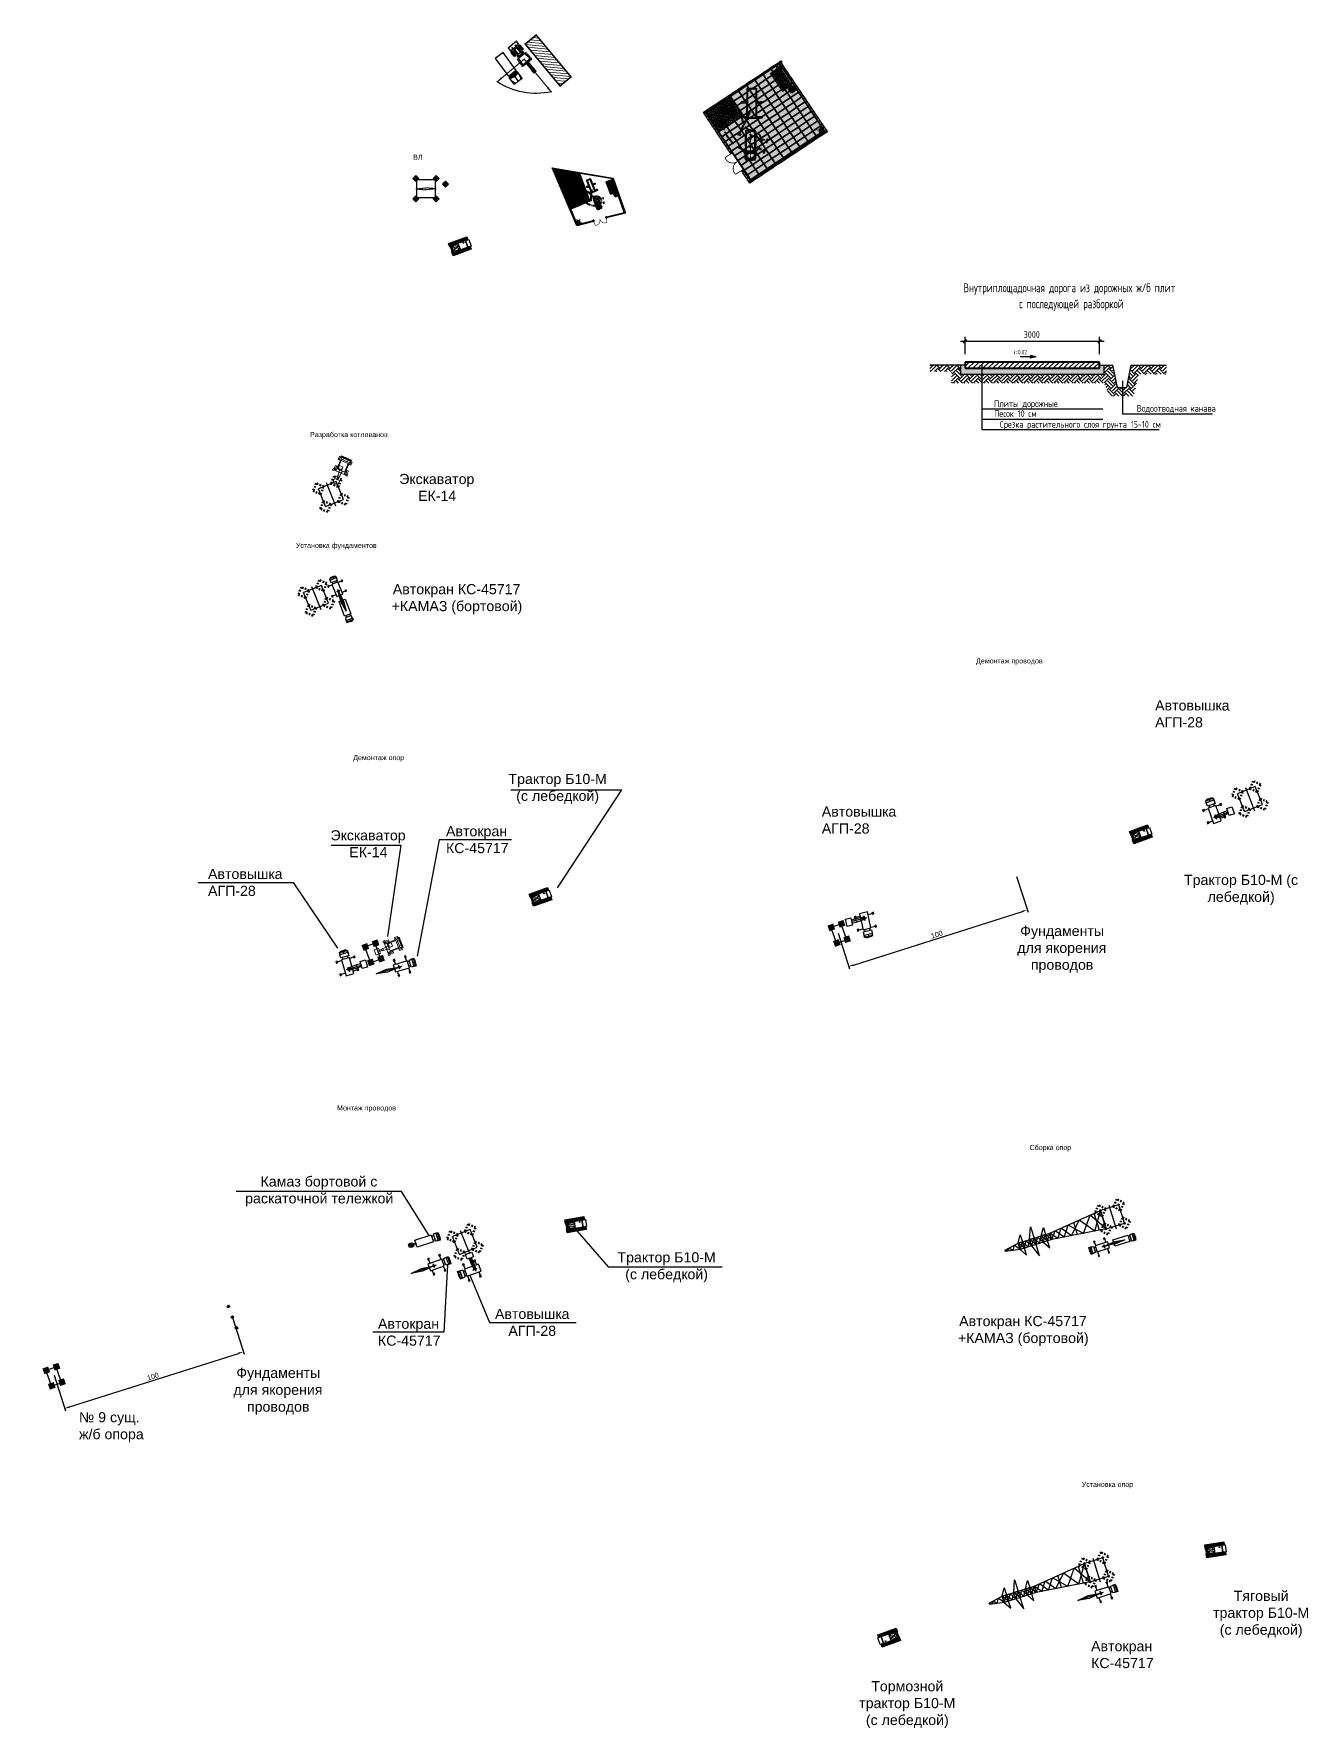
# Model space of a CAD drawing. Header units: millimetres. Extents: x 3063 to 5680, y 734 to 2027.
# Drawn here: x 3637 to 4266, y 872 to 1707 of the extents above; entities that cross this region are included whole.
import ezdxf
from ezdxf.enums import TextEntityAlignment as Align

# ---------------------------------------------------------------- set-up
doc = ezdxf.new("R2010")
doc.units = ezdxf.units.MM
for name, pattern in [('5T10', [5.5, 4.5, -1]), ('ACAD_ISO10W100', [18, 12, -3, 0, -3]), ('CONTI', [0]), ('Cплошная', [0]), ('Ш 1.0-1.0 мм', [1, 0.5, -0.5])]:
    doc.linetypes.add(name, pattern=pattern)
for name, color, linetype in [('1', 7, 'Continuous'), ('Arm_ppr', 7, 'Continuous'), ('ВЛ 35-750 переустройство 24.01', 7, 'Continuous')]:
    doc.layers.add(name, color=color, linetype=linetype)
doc.layers.add('зоны ПОС', color=7, linetype='TRACKS2', lineweight=80, true_color=0x9e009e)
for name, color, linetype, lineweight in [('Опоры', 200, 'Continuous', 60), ('Перекладка водопровода', 7, 'Continuous', 0), ('Переустройство ВЛ 110 кВ 26.12', 7, 'Continuous', 50), ('ПКм_газ', 5, 'CONTI', 60), ('проект', 7, 'Continuous', 30), ('СтавропольСтройКомплекс', 1, 'Continuous', 30), ('текст', 3, 'Continuous', 20), ('Тонкая', 202, 'Continuous', 0), ('эл решения', 7, 'Continuous', 40)]:
    doc.layers.add(name, color=color, linetype=linetype, lineweight=lineweight)
doc.styles.add('GOST 2.304', font='CS_Gost2304.shx')
doc.styles.get("Standard").update_dxf_attribs({"font": 'arial.ttf'})
doc.linetypes.add('TRACKS2', pattern='A,0.6,[63,ltypeshp.shx,S=1,R=0,X=0,Y=-2],5', length=5.6)
doc.dimstyles.new('ISO-25', dxfattribs={"dimtxt": 2.5, "dimasz": 2.5, "dimexe": 1.25, "dimexo": 0.625, "dimtad": 1, "dimtxsty": 'Standard', "dimcen": 2.5, "dimadec": 0, "dimazin": 0, "dimtfac": 1, "dimtmove": 0, "dimatfit": 3, "dimfxl": 1, "dimarcsym": 0})

msp = doc.modelspace()

# ---------------------------------------------------------------- texts
at = {"linetype": 'Continuous', "style": 'GOST 2.304', "width": 0.9}
for s, height, p in [('Внутриплощадочная дорога из дорожных ж/б плит ', 4.41864, (4148.81, 1582.144)), ('с последующей разборкой', 4.41864, (4148.81, 1574.212)), ('i=0.02', 2.2093, (4123.742, 1550.41)), ('Песок 10 см', 3.31398, (4121.159, 1520.093)), ('Плиты дорожные ', 3.31398, (4127.271, 1525.006)), ('Водоотводная канава', 3.31398, (4200.503, 1522.639)), ('Срезка растительного слоя грунта 15-10 см', 3.31398, (4153.208, 1514.758))]:
    msp.add_text(s, height=height, dxfattribs=at).set_placement(p, align=Align.MIDDLE_CENTER)
at = {"linetype": 'Continuous', "lineweight": 40, "style": 'GOST 2.304', "width": 0.9}
msp.add_text('3000', height=3.314, dxfattribs=at).set_placement((4129.261, 1559.068), align=Align.MIDDLE_CENTER)
at = {"attachment_point": 1}
for s, width, insert, char_height in [('ВЛ', 26.25713, (3824.241, 1647.788), 2.5), ('Разработка котлованов', 47.24113, (3773.443, 1510.977), 2.5), ('\\pi11.425;Экскаватор\\P\\pi20.71;ЕК-14', 59.35408, (3805.962, 1490.317), 5), ('Установка фундаментов', 46.7276, (3766.41, 1456.294), 2.5), ('Демонтаж проводов', 59.99568, (4101.8, 1399.346), 2.5), ('Демонтаж опор', 112.1971, (3794.716, 1351.64), 2.5), ('\\pi11.425;Экскаватор\\P\\pi20.71;ЕК-14', 59.35408, (3772.075, 1314.568), 5), ('Автокран КС-45717', 24.81599, (3840.457, 1316.592), 5), ('\\pi4.4855;Фундаменты \\P\\pi3.0701;для якорения \\P\\pi9.7481;проводов', 49.57808, (4119.071, 1267.401), 5), ('Монтаж проводов', 228.48395, (3786.739, 1178.851), 2.5), ('Сборка опор', 112.96618, (4128.172, 1159.318), 2.5), ('Автокран КС-45717', 24.81599, (3806.909, 1073.654), 5), ('\\pi4.4855;Фундаменты \\P\\pi3.0701;для якорения \\P\\pi9.7481;проводов', 49.57808, (3732.578, 1049.425), 5), ('№ 9 сущ.\\Pж/б опора', 32.08461, (3659.535, 1027.529), 5), ('Установка опор', 186.97613, (4153.898, 993.15), 2.5), ('Автокран КС-45717', 24.81599, (4158.518, 914.619), 5)]:
    msp.add_mtext_dynamic_manual_height_columns(s, width=width, gutter_width=12.5, heights=[0], dxfattribs=dict(at, insert=insert, char_height=char_height))
at = {"lineweight": 15, "char_height": 5, "attachment_point": 1}
for s, width, insert in [('\\pi3.3439;Автокран КС-45717 \\P\\pi2.7521;+КАМАЗ (бортовой)', 69.31051, (3810.881, 1435.966)), ('\\pi12.878;Камаз бортовой с \\P\\pi5.2829;раскаточной тележкой', 82.71119, (3736.151, 1143.838)), ('\\pi3.3439;Автокран КС-45717 \\P\\pi2.7521;+КАМАЗ (бортовой)', 69.31051, (4090.114, 1074.962))]:
    msp.add_mtext_dynamic_manual_height_columns(s, width=width, gutter_width=12.5, heights=[0], dxfattribs=dict(at, insert=insert))
at = {"attachment_point": 1}
for s, insert, char_height, width in [('Автовышка АГП-28', (4190.082, 1378.627), 5, 49.31544), ('\\pi2.5053;Трактор Б10-М \\P\\pi6.3218;(с лебедкой)', (3868.758, 1342.365, -1266.714), 5, 52.8175), ('Автовышка АГП-28', (4025.731, 1326.282), 5, 49.31544), ('Автовышка АГП-28', (3723.113, 1295.519), 5, 49.31544), ('\\pi8.0933;Трактор Б10-М (с \\P\\pi19.73;лебедкой)', (4196.221, 1292.574, -1266.714), 5, 72.21656), ('\\pi3.7802;Трактор Б10-М \\P\\pi7.5929;(с лебедкой)', (3921.23, 1106.417, -1900.071), 4.995, 55.31952), ('\\pi3.4843;Автовышка \\P\\pi10.069;АГП-28', (3861.131, 1078.499), 4.995, 43.36468)]:
    msp.add_mtext(s, dxfattribs=dict(at, insert=insert, char_height=char_height, width=width))
at = {"lineweight": 15, "char_height": 5, "width": 51.70945, "attachment_point": 1}
for s, insert in [('\\pi12.611;Тяговый \\P\\pi2.468;трактор Б10-М \\P\\pi5.7678;(с лебедкой)', (4216.19, 939.42)), ('\\pi8.3837;Тормозной \\P\\pi2.468;трактор Б10-М \\P\\pi5.7678;(с лебедкой)', (4041.712, 894.869))]:
    msp.add_mtext(s, dxfattribs=dict(at, insert=insert))

# ---------------------------------------------------------------- blocks, each defined once
blk = doc.blocks.new('A$C7DD27023')
at = {"layer": 'Arm_ppr', "lineweight": 30}
for p, q in [((-80.2, 12.5), (-60.2, 12.5)), ((-63.7, 12.4), (-66.6, -0.1)), ((-63.7, 12.4), (-63.7, -12.6)), ((-60.2, -12.4), (-60.2, 12.6)), ((-60.2, 6.2), (-56.4, 6.2)), ((-56.4, 12.5), (0, 12.5)), ((-56.4, 12.5), (-56.4, 0)), ((-56.4, -7.9), (-56.4, 12.5)), ((-56.4, -12.5), (-56.4, 0)), ((0, 12.5), (0, -12.5)), ((-66.6, -0.1), (-82, -0.1)), ((-80.2, -12.5), (-60.2, -12.4)), ((-63.7, -12.6), (-66.6, -0.1)), ((-60.2, -6.2), (-56.4, -6.2)), ((0, -12.5), (-56.4, -12.5))]:
    blk.add_line(p, q, dxfattribs=at)
for centre, radius, start, end in [((-53.5, 0.4), 28.4, 162.6445, 180.7182), ((-80, 10.6), 1.9, 84.3253, 248.928), ((-53.5, -0.4), 28.4, 179.2818, 197.3555), ((-80, -10.6), 1.9, 111.072, 275.6747)]:
    blk.add_arc(centre, radius, start, end, dxfattribs=at)
for points in [[(-80.7, 8.8), (-80.7, 8.8), (-74.2, 12.5), (-67.3, 12.6), (-67.3, 12.5)], [(-80.7, -8.8), (-80.7, -8.8), (-74.2, -12.5), (-67.3, -12.6), (-67.3, -12.5)]]:
    blk.add_open_spline(points, degree=3, knots=[1.94091, 1.94091, 1.94091, 1.94091, 4.823114, 21.475652, 21.475652, 21.475652, 21.475652], dxfattribs=at)
blk = doc.blocks.new('A$C103A46B9')
at = {"layer": 'проект', "color": 1, "linetype": 'Cплошная', "lineweight": 30}
for p, q in [((0, -1.18), (0, 0)), ((0, 0), (0.5, 0)), ((0.5, 0), (0.5, -1.18)), ((0.5, -1.18), (0, -1.18))]:
    blk.add_line(p, q, dxfattribs=at)
blk = doc.blocks.new('ццц')
at = {"layer": 'Тонкая', "ltscale": 0.1}
blk.add_hatch(color=2, dxfattribs=at).paths.add_polyline_path([(-382987.4, 105286.3), (-382987.4, 105282.3, 0.970753)])
at = {"layer": 'Тонкая', "lineweight": 30, "ltscale": 0.1}
for p, q in [((-382987.4, 105284.3), (-382989, 105284.3)), ((-382987.4, 105286.3), (-382987.4, 105282.3))]:
    blk.add_line(p, q, dxfattribs=at)
at = {"layer": 'Тонкая', "ltscale": 0.1}
for p, q in [((-382986.2, 105285.9), (-382985, 105287.3)), ((-382985.4, 105284.3), (-382983.9, 105284.3)), ((-382986.4, 105282.7), (-382985.3, 105281.4))]:
    blk.add_line(p, q, dxfattribs=at)
at = {"layer": 'Тонкая', "lineweight": 30, "ltscale": 0.1}
blk.add_arc((-382987.4, 105284.3), 2, 271.7004, 88.2996, dxfattribs=at)
blk = doc.blocks.new('A$C49A157C0')
at = {"layer": 'Тонкая', "ltscale": 0.1}
blk.add_hatch(color=4, dxfattribs=at).paths.add_polyline_path([(0.37, 1.82), (0, 0.37), (1.45, 0), (1.82, 1.45)])
at = {"layer": 'Тонкая', "lineweight": 50, "ltscale": 0.1}
for p, q in [((0, 0.37), (0.37, 1.82)), ((0, 0.37), (1.45, 0)), ((0.37, 1.82), (1.82, 1.45)), ((1.82, 1.45), (1.45, 0))]:
    blk.add_line(p, q, dxfattribs=at)
blk = doc.blocks.new('A$C54DB7902')
at = {"layer": 'текст', "lineweight": 30, "ltscale": 1000}
for p, q in [((18.1, 64.9), (18.1, 69.9)), ((19.8, 67.6), (19.8, 62.6)), ((3.6, 42.3), (8.6, 42.3)), ((6.3, 40.6), (1.3, 40.6)), ((56.3, 25), (51.4, 26.2)), ((54, 27.3), (58.9, 26.1)), ((52.7, 13.9), (48.3, 16.3)), ((51.1, 16.7), (55.5, 14.3))]:
    blk.add_line(p, q, dxfattribs=at)
for points in [[(17.5, 64.9), (18.7, 64.9), (18.1, 61.3)], [(19.2, 67.6), (20.4, 67.6), (19.8, 71.2)], [(3.6, 42.9), (3.6, 41.7), (0, 42.3)], [(6.3, 41.2), (6.3, 40), (9.9, 40.6)], [(53.9, 26.7), (54.1, 27.9), (50.5, 28.1)], [(56.1, 24.4), (56.4, 25.6), (59.8, 24.2)], [(50.8, 16.2), (51.4, 17.2), (48, 18.4)], [(52.4, 13.4), (53, 14.4), (55.9, 12.2)]]:
    blk.add_solid(points, dxfattribs=at)
at = {"layer": 'Тонкая', "color": 5, "lineweight": 40}
for p, q in [((27.1, 30.6), (41.3, 59.3)), ((25.5, 33.3), (30.2, 31)), ((27.2, 33.4), (27.4, 33.9)), ((29.4, 32.3), (29.6, 32.8)), ((35.6, 2.1), (35.6, 9.6)), ((36.1, 1.4), (36.1, 2)), ((36.5, 9.6), (36.5, 3.4)), ((36.5, 3.4), (36.5, 1.9)), ((46.6, 9.6), (46.6, 3.3)), ((46.6, 3.4), (46.6, 1.9)), ((47, 1.4), (47, 2)), ((47.5, 9.6), (47.5, 2))]:
    blk.add_line(p, q, dxfattribs=at)
at = {"layer": 'Тонкая', "color": 5, "linetype": '5T10', "lineweight": 20}
blk.add_line((41.6, 38.6), (41.6, 0), dxfattribs=at)
at = {"layer": 'Тонкая', "color": 5, "lineweight": 40}
for points in [[(37.2, 52.1), (48.8, 52.1), (48.8, 87.7), (37.2, 87.7)], [(37.2, 71.5), (31.3, 71.5), (31.3, 70.7), (37.2, 70.7)], [(48.8, 71.5), (54.7, 71.5), (54.7, 70.7), (48.8, 70.7)], [(37.2, 52.5), (31.3, 52.5), (31.3, 53.3), (37.2, 53.3)], [(48.8, 52.5), (54.7, 52.5), (54.7, 53.3), (48.8, 53.3)], [(35.6, 24.4), (36.1, 24.4), (36.1, 29.4), (35.6, 29.4)], [(35.6, 17.9), (36.1, 17.9), (36.1, 22.9), (35.6, 22.9)], [(36.1, 11.3), (47.2, 11.3), (47.2, 36.5), (36.1, 36.5)], [(47.7, 24.4), (47.2, 24.4), (47.2, 29.4), (47.7, 29.4)], [(47.7, 17.9), (47.2, 17.9), (47.2, 22.9), (47.7, 22.9)], [(35.6, 9.6), (47.5, 9.6), (47.5, 11.3), (35.6, 11.3)]]:
    blk.add_lwpolyline(points, close=True, dxfattribs=at)
at = {"layer": 'Тонкая', "color": 5, "lineweight": 40, "const_width": 0.18}
for points in [[(35.5, 61.6), (39.6, 59.5), (42.9, 66.1), (39, 68.1), (35.5, 61.6)], [(36.4, 61.7), (37.2, 63), (40, 61.5), (39.3, 60.3), (36.4, 61.7)], [(39.8, 60), (44.4, 57.8), (51.6, 72.4), (46.7, 74.8), (42.4, 66.4)], [(42.5, 58.8), (30, 33.7), (27.8, 34.8), (40.2, 59.8)], [(26.9, 33.6), (26.9, 33.6), (26.1, 32.1), (28.9, 30.7), (29.6, 32.2), (26.9, 33.6)], [(27.8, 34.8), (27.5, 35), (27.1, 34.1), (29.8, 32.7), (30.3, 33.6), (30, 33.7)]]:
    blk.add_lwpolyline(points, dxfattribs=at)
at = {"layer": 'Тонкая', "color": 5, "lineweight": 40}
for centre in [(31.3, 71.1), (54.7, 71.1), (31.3, 52.9), (54.7, 52.9)]:
    blk.add_circle(centre, 0.742, dxfattribs=at)
for centre, start, end in [((41.8, 31.9), 258.2011, 280.7127), ((41.8, 31.3), 258.2946, 281.0353), ((41.8, 33.4), 260.014, 278.9557)]:
    blk.add_arc(centre, 30.5, start, end, dxfattribs=at)
at = {"layer": 'Тонкая', "color": 5, "linetype": 'ACAD_ISO10W100', "lineweight": 40}
blk.add_spline([(13, 29.9), (16.7, 25.2), (20.5, 21.3), (26.4, 16.8), (32.6, 13.7), (36.1, 12.6), (41.6, 11.3), (46.9, 11.3), (50.3, 13.5), (52.8, 16), (54.3, 18.7), (55.4, 22.2), (55.3, 24.4), (54.6, 27.6), (53.2, 30.8), (51.1, 33.3), (48, 34.8), (43.9, 36), (41.6, 36.5), (37, 39.3), (33.1, 45.4), (32.2, 48), (31.3, 52.1), (28.9, 56.8), (25.7, 59.2), (21.5, 60.7), (17.8, 60.7), (12.7, 59), (8.8, 54.7), (7.2, 49.3), (8, 43.2), (11.6, 32.5), (13, 29.9), (13.3, 29.4)], degree=3, dxfattribs=at)
blk = doc.blocks.new('A$C19692F80')
at = {"layer": 'текст', "ltscale": 1000}
for p, q in [((1.8, 2), (2.7, 1.9)), ((1.8, 0), (2.7, 0.1)), ((2.7, 1.9), (3.6, 2)), ((2.7, 0.1), (3.6, 0))]:
    blk.add_line(p, q, dxfattribs=at)
blk.add_circle((2.7, 1), 0.88, dxfattribs=at)
for centre, radius, start, end in [((0.7, 1.1), 0.7, 54.7161, 295.4047), ((1.8, 1), 1.02, 89.8246, 270.1754), ((3.6, 1), 1.02, 269.8246, 90.1754), ((4.8, 1.1), 0.7, 244.5953, 125.2839)]:
    blk.add_arc(centre, radius, start, end, dxfattribs=at)
blk = doc.blocks.new('A$C76D856E9')
at = {"layer": 'текст', "ltscale": 1000}
for p, q in [((0.3, 2.1), (0.3, 0.3)), ((0.8, 2), (0.8, 0.3)), ((1.8, 3.6), (2.7, 3.5)), ((1.8, 1.6), (2.7, 1.7)), ((2.7, 3.5), (3.6, 3.6)), ((2.7, 1.7), (3.6, 1.6)), ((4.5, 2), (4.6, 0.3)), ((5.1, 2), (5.1, 0.3))]:
    blk.add_line(p, q, dxfattribs=at)
for centre, radius in [((0.6, 0.3), 0.252), ((2.7, 2.6), 0.88), ((4.8, 0.3), 0.252)]:
    blk.add_circle(centre, radius, dxfattribs=at)
for centre, radius, start, end in [((0.7, 2.7), 0.7, 54.7161, 295.4047), ((1.8, 2.6), 1.02, 89.8246, 270.1754), ((3.6, 2.6), 1.02, 269.8246, 90.1754), ((4.8, 2.7), 0.7, 244.5953, 125.2839)]:
    blk.add_arc(centre, radius, start, end, dxfattribs=at)
blk = doc.blocks.new('A$C02F24F54')
at = {"layer": 'ПКм_газ', "color": 3, "linetype": 'ByBlock', "lineweight": 80}
for name, p, xscale, yscale, zscale, rotation in [('A$C54DB7902', (-6.2, 26.7), 0.5, 0.5, 0.5, 287.8590537149111), ('A$C76D856E9', (10.4, 10.8), 0.5, 0.5, 0.5, 178.0894614980971), ('A$C76D856E9', (15.5, 12.3), 0.5, 0.5, 0.5, 178.0894614980971), ('A$C19692F80', (6.9, 0.2), 0.4999999999999999, 0.4999999999999999, 0.4999999999999999, 355.0238150475267), ('A$C19692F80', (13.4, 0.7), 0.4999999999999999, 0.4999999999999999, 0.4999999999999999, 355.0238150475267)]:
    blk.add_blockref(name, p, dxfattribs=dict(at, xscale=xscale, yscale=yscale, zscale=zscale, rotation=rotation))
blk = doc.blocks.new('A$C2A461F6A')
h = blk.add_hatch(color=9)
h.dxf.hatch_style = 1
h.paths.add_polyline_path([(28.09, 0.97), (1.95, 7.72), (8.07, 31.44), (34.21, 24.69)])
at = {"layer": 'Перекладка водопровода', "linetype": 'Continuous', "lineweight": 25}
h = blk.add_hatch(dxfattribs=at)
h.set_pattern_fill('ANSI31', color=6, scale=0.1, angle=-102.6872)
h.set_pattern_definition([(302.312835, (-3457.0101, -1310.2788), (0.26833262, 0.169716987), [])])
h.paths.add_polyline_path([(8.07, 31.44), (16.78, 29.19), (15.03, 22.41), (6.32, 24.66)])
h = blk.add_hatch(dxfattribs=at)
h.set_pattern_fill('ANSI31', color=5, scale=2.5, angle=-102.6872)
h.set_pattern_definition([(302.3128354, (-823.23576, 9509.17445), (0.264106908, 0.167044279), [])])
h.paths.add_polyline_path([(33.41, 24.03), (31.93, 17.47), (28.52, 18.24), (30, 24.8)])
at = {"color": 7, "lineweight": 35}
blk.add_lwpolyline([(28.09, 0.97), (1.95, 7.72), (8.07, 31.44), (34.21, 24.69)], close=True, dxfattribs=at)
at = {"color": 6, "lineweight": 30}
blk.add_lwpolyline([(8.07, 31.44), (16.78, 29.19), (15.03, 22.41), (6.32, 24.66), (8.07, 31.44)], dxfattribs=at)
at = {"color": 7}
for points in [[(10.97, 30.69), (8.07, 31.44), (7.63, 29.74), (10.54, 28.99), (10.97, 30.69)], [(9.66, 25.61), (6.76, 26.35), (6.32, 24.66), (9.22, 23.91), (9.66, 25.61)], [(10.1, 27.3), (7.19, 28.05), (6.76, 26.35), (9.66, 25.61), (10.1, 27.3)], [(10.54, 28.99), (7.63, 29.74), (7.19, 28.05), (10.1, 27.3), (10.54, 28.99)], [(13, 26.55), (10.1, 27.3), (9.66, 25.61), (12.57, 24.86), (13, 26.55)], [(13.44, 28.25), (10.54, 28.99), (10.1, 27.3), (13, 26.55), (13.44, 28.25)], [(15.91, 25.8), (13, 26.55), (12.57, 24.86), (15.47, 24.11), (15.91, 25.8)], [(16.34, 27.5), (13.44, 28.25), (13, 26.55), (15.91, 25.8), (16.34, 27.5)], [(16.78, 29.19), (13.88, 29.94), (13.44, 28.25), (16.34, 27.5), (16.78, 29.19)], [(18.81, 25.05), (15.91, 25.8), (15.47, 24.11), (18.38, 23.36), (18.81, 25.05)], [(19.25, 26.75), (16.34, 27.5), (15.91, 25.8), (18.81, 25.05), (19.25, 26.75)], [(19.69, 28.44), (16.78, 29.19), (16.34, 27.5), (19.25, 26.75), (19.69, 28.44)], [(22.15, 26), (19.25, 26.75), (18.81, 25.05), (21.72, 24.3), (22.15, 26)], [(22.59, 27.69), (19.69, 28.44), (19.25, 26.75), (22.15, 26), (22.59, 27.69)], [(25.06, 25.25), (22.15, 26), (21.72, 24.3), (24.62, 23.55), (25.06, 25.25)], [(25.5, 26.94), (22.59, 27.69), (22.15, 26), (25.06, 25.25), (25.5, 26.94)], [(28.4, 26.19), (25.5, 26.94), (25.06, 25.25), (27.96, 24.5), (28.4, 26.19)], [(31.31, 25.44), (28.4, 26.19), (27.96, 24.5), (30.87, 23.75), (31.31, 25.44)], [(8.35, 20.52), (5.44, 21.27), (5.01, 19.58), (7.91, 18.83), (8.35, 20.52)], [(8.79, 22.22), (5.88, 22.97), (5.44, 21.27), (8.35, 20.52), (8.79, 22.22)], [(9.22, 23.91), (6.32, 24.66), (5.88, 22.97), (8.79, 22.22), (9.22, 23.91)], [(11.69, 21.47), (8.79, 22.22), (8.35, 20.52), (11.25, 19.77), (11.69, 21.47)], [(12.13, 23.16), (9.22, 23.91), (8.79, 22.22), (11.69, 21.47), (12.13, 23.16)], [(12.57, 24.86), (9.66, 25.61), (9.22, 23.91), (12.13, 23.16), (12.57, 24.86)], [(14.6, 20.72), (11.69, 21.47), (11.25, 19.77), (14.16, 19.02), (14.6, 20.72)], [(15.03, 22.41), (12.13, 23.16), (11.69, 21.47), (14.6, 20.72), (15.03, 22.41)], [(15.47, 24.11), (12.57, 24.86), (12.13, 23.16), (15.03, 22.41), (15.47, 24.11)], [(17.5, 19.97), (14.6, 20.72), (14.16, 19.02), (17.06, 18.27), (17.5, 19.97)], [(17.94, 21.66), (15.03, 22.41), (14.6, 20.72), (17.5, 19.97), (17.94, 21.66)], [(18.38, 23.36), (15.47, 24.11), (15.03, 22.41), (17.94, 21.66), (18.38, 23.36)], [(20.84, 20.91), (17.94, 21.66), (17.5, 19.97), (20.41, 19.22), (20.84, 20.91)], [(21.28, 22.61), (18.38, 23.36), (17.94, 21.66), (20.84, 20.91), (21.28, 22.61)], [(21.72, 24.3), (18.81, 25.05), (18.38, 23.36), (21.28, 22.61), (21.72, 24.3)], [(23.75, 20.16), (20.84, 20.91), (20.41, 19.22), (23.31, 18.47), (23.75, 20.16)], [(24.19, 21.86), (21.28, 22.61), (20.84, 20.91), (23.75, 20.16), (24.19, 21.86)], [(24.62, 23.55), (21.72, 24.3), (21.28, 22.61), (24.19, 21.86), (24.62, 23.55)], [(27.09, 21.11), (24.19, 21.86), (23.75, 20.16), (26.65, 19.41), (27.09, 21.11)], [(27.53, 22.8), (24.62, 23.55), (24.19, 21.86), (27.09, 21.11), (27.53, 22.8)], [(27.96, 24.5), (25.06, 25.25), (24.62, 23.55), (27.53, 22.8), (27.96, 24.5)], [(29.99, 20.36), (27.09, 21.11), (26.65, 19.41), (29.56, 18.66), (29.99, 20.36)], [(30.43, 22.05), (27.53, 22.8), (27.09, 21.11), (29.99, 20.36), (30.43, 22.05)], [(30.87, 23.75), (27.96, 24.5), (27.53, 22.8), (30.43, 22.05), (30.87, 23.75)], [(33.34, 21.3), (30.43, 22.05), (29.99, 20.36), (32.9, 19.61), (33.34, 21.3)], [(33.77, 23), (30.87, 23.75), (30.43, 22.05), (33.34, 21.3), (33.77, 23)], [(34.21, 24.69), (31.31, 25.44), (30.87, 23.75), (33.77, 23), (34.21, 24.69)], [(7.04, 15.44), (4.13, 16.19), (3.7, 14.49), (6.6, 13.74), (7.04, 15.44)], [(7.47, 17.13), (4.57, 17.88), (4.13, 16.19), (7.04, 15.44), (7.47, 17.13)], [(7.91, 18.83), (5.01, 19.58), (4.57, 17.88), (7.47, 17.13), (7.91, 18.83)], [(10.38, 16.38), (7.47, 17.13), (7.04, 15.44), (9.94, 14.69), (10.38, 16.38)], [(10.82, 18.08), (7.91, 18.83), (7.47, 17.13), (10.38, 16.38), (10.82, 18.08)], [(11.25, 19.77), (8.35, 20.52), (7.91, 18.83), (10.82, 18.08), (11.25, 19.77)], [(13.28, 15.63), (10.38, 16.38), (9.94, 14.69), (12.85, 13.94), (13.28, 15.63)], [(13.72, 17.33), (10.82, 18.08), (10.38, 16.38), (13.28, 15.63), (13.72, 17.33)], [(14.16, 19.02), (11.25, 19.77), (10.82, 18.08), (13.72, 17.33), (14.16, 19.02)], [(16.19, 14.88), (13.28, 15.63), (12.85, 13.94), (15.75, 13.19), (16.19, 14.88)], [(16.63, 16.58), (13.72, 17.33), (13.28, 15.63), (16.19, 14.88), (16.63, 16.58)], [(17.06, 18.27), (14.16, 19.02), (13.72, 17.33), (16.63, 16.58), (17.06, 18.27)], [(19.53, 15.83), (16.63, 16.58), (16.19, 14.88), (19.09, 14.14), (19.53, 15.83)], [(19.97, 17.52), (17.06, 18.27), (16.63, 16.58), (19.53, 15.83), (19.97, 17.52)], [(20.41, 19.22), (17.5, 19.97), (17.06, 18.27), (19.97, 17.52), (20.41, 19.22)], [(22.44, 15.08), (19.53, 15.83), (19.09, 14.14), (22, 13.39), (22.44, 15.08)], [(22.87, 16.77), (19.97, 17.52), (19.53, 15.83), (22.44, 15.08), (22.87, 16.77)], [(23.31, 18.47), (20.41, 19.22), (19.97, 17.52), (22.87, 16.77), (23.31, 18.47)], [(25.78, 16.03), (22.87, 16.77), (22.44, 15.08), (25.34, 14.33), (25.78, 16.03)], [(26.22, 17.72), (23.31, 18.47), (22.87, 16.77), (25.78, 16.03), (26.22, 17.72)], [(26.65, 19.41), (23.75, 20.16), (23.31, 18.47), (26.22, 17.72), (26.65, 19.41)], [(28.68, 15.28), (25.78, 16.03), (25.34, 14.33), (28.25, 13.58), (28.68, 15.28)], [(29.12, 16.97), (26.22, 17.72), (25.78, 16.03), (28.68, 15.28), (29.12, 16.97)], [(29.56, 18.66), (26.65, 19.41), (26.22, 17.72), (29.12, 16.97), (29.56, 18.66)], [(32.03, 16.22), (29.12, 16.97), (28.68, 15.28), (31.59, 14.53), (32.03, 16.22)], [(32.46, 17.92), (29.56, 18.66), (29.12, 16.97), (32.03, 16.22), (32.46, 17.92)], [(32.9, 19.61), (29.99, 20.36), (29.56, 18.66), (32.46, 17.92), (32.9, 19.61)], [(5.73, 10.35), (2.82, 11.1), (2.38, 9.41), (5.29, 8.66), (5.73, 10.35)], [(6.16, 12.05), (3.26, 12.8), (2.82, 11.1), (5.73, 10.35), (6.16, 12.05)], [(6.6, 13.74), (3.7, 14.49), (3.26, 12.8), (6.16, 12.05), (6.6, 13.74)], [(8.63, 9.61), (5.73, 10.35), (5.29, 8.66), (8.19, 7.91), (8.63, 9.61)], [(9.07, 11.3), (6.16, 12.05), (5.73, 10.35), (8.63, 9.61), (9.07, 11.3)], [(9.51, 12.99), (6.6, 13.74), (6.16, 12.05), (9.07, 11.3), (9.51, 12.99)], [(9.94, 14.69), (7.04, 15.44), (6.6, 13.74), (9.51, 12.99), (9.94, 14.69)], [(11.97, 10.55), (9.07, 11.3), (8.63, 9.61), (11.54, 8.86), (11.97, 10.55)], [(12.41, 12.25), (9.51, 12.99), (9.07, 11.3), (11.97, 10.55), (12.41, 12.25)], [(12.85, 13.94), (9.94, 14.69), (9.51, 12.99), (12.41, 12.25), (12.85, 13.94)], [(14.88, 9.8), (11.97, 10.55), (11.54, 8.86), (14.44, 8.11), (14.88, 9.8)], [(15.32, 11.5), (12.41, 12.25), (11.97, 10.55), (14.88, 9.8), (15.32, 11.5)], [(15.75, 13.19), (12.85, 13.94), (12.41, 12.25), (15.32, 11.5), (15.75, 13.19)], [(18.22, 10.75), (15.32, 11.5), (14.88, 9.8), (17.78, 9.05), (18.22, 10.75)], [(18.66, 12.44), (15.75, 13.19), (15.32, 11.5), (18.22, 10.75), (18.66, 12.44)], [(19.09, 14.14), (16.19, 14.88), (15.75, 13.19), (18.66, 12.44), (19.09, 14.14)], [(21.12, 10), (18.22, 10.75), (17.78, 9.05), (20.69, 8.3), (21.12, 10)], [(21.56, 11.69), (18.66, 12.44), (18.22, 10.75), (21.12, 10), (21.56, 11.69)], [(22, 13.39), (19.09, 14.14), (18.66, 12.44), (21.56, 11.69), (22, 13.39)], [(24.47, 10.94), (21.56, 11.69), (21.12, 10), (24.03, 9.25), (24.47, 10.94)], [(24.9, 12.64), (22, 13.39), (21.56, 11.69), (24.47, 10.94), (24.9, 12.64)], [(25.34, 14.33), (22.44, 15.08), (22, 13.39), (24.9, 12.64), (25.34, 14.33)], [(27.37, 10.19), (24.47, 10.94), (24.03, 9.25), (26.93, 8.5), (27.37, 10.19)], [(27.81, 11.89), (24.9, 12.64), (24.47, 10.94), (27.37, 10.19), (27.81, 11.89)], [(28.25, 13.58), (25.34, 14.33), (24.9, 12.64), (27.81, 11.89), (28.25, 13.58)], [(30.71, 11.14), (27.81, 11.89), (27.37, 10.19), (30.28, 9.44), (30.71, 11.14)], [(31.15, 12.83), (28.25, 13.58), (27.81, 11.89), (30.71, 11.14), (31.15, 12.83)], [(31.59, 14.53), (28.68, 15.28), (28.25, 13.58), (31.15, 12.83), (31.59, 14.53)], [(5.29, 8.66), (2.38, 9.41), (1.95, 7.72), (4.85, 6.97), (5.29, 8.66)], [(8.19, 7.91), (5.29, 8.66), (4.85, 6.97), (7.76, 6.22), (8.19, 7.91)], [(11.1, 7.16), (8.19, 7.91), (7.76, 6.22), (10.66, 5.47), (11.1, 7.16)], [(11.54, 8.86), (8.63, 9.61), (8.19, 7.91), (11.1, 7.16), (11.54, 8.86)], [(14, 6.41), (11.1, 7.16), (10.66, 5.47), (13.57, 4.72), (14, 6.41)], [(14.44, 8.11), (11.54, 8.86), (11.1, 7.16), (14, 6.41), (14.44, 8.11)], [(16.91, 5.66), (14, 6.41), (13.57, 4.72), (16.47, 3.97), (16.91, 5.66)], [(17.35, 7.36), (14.44, 8.11), (14, 6.41), (16.91, 5.66), (17.35, 7.36)], [(17.78, 9.05), (14.88, 9.8), (14.44, 8.11), (17.35, 7.36), (17.78, 9.05)], [(19.81, 4.91), (16.91, 5.66), (16.47, 3.97), (19.38, 3.22), (19.81, 4.91)], [(20.25, 6.61), (17.35, 7.36), (16.91, 5.66), (19.81, 4.91), (20.25, 6.61)], [(20.69, 8.3), (17.78, 9.05), (17.35, 7.36), (20.25, 6.61), (20.69, 8.3)], [(23.16, 5.86), (20.25, 6.61), (19.81, 4.91), (22.72, 4.16), (23.16, 5.86)], [(23.59, 7.55), (20.69, 8.3), (20.25, 6.61), (23.16, 5.86), (23.59, 7.55)], [(24.03, 9.25), (21.12, 10), (20.69, 8.3), (23.59, 7.55), (24.03, 9.25)], [(26.06, 5.11), (23.16, 5.86), (22.72, 4.16), (25.62, 3.41), (26.06, 5.11)], [(26.5, 6.8), (23.59, 7.55), (23.16, 5.86), (26.06, 5.11), (26.5, 6.8)], [(26.93, 8.5), (24.03, 9.25), (23.59, 7.55), (26.5, 6.8), (26.93, 8.5)], [(29.4, 6.05), (26.5, 6.8), (26.06, 5.11), (28.97, 4.36), (29.4, 6.05)], [(29.84, 7.75), (26.93, 8.5), (26.5, 6.8), (29.4, 6.05), (29.84, 7.75)], [(30.28, 9.44), (27.37, 10.19), (26.93, 8.5), (29.84, 7.75), (30.28, 9.44)], [(22.72, 4.16), (19.81, 4.91), (19.38, 3.22), (22.28, 2.47), (22.72, 4.16)], [(25.62, 3.41), (22.72, 4.16), (22.28, 2.47), (25.19, 1.72), (25.62, 3.41)], [(28.53, 2.66), (25.62, 3.41), (25.19, 1.72), (28.09, 0.97), (28.53, 2.66)], [(28.97, 4.36), (26.06, 5.11), (25.62, 3.41), (28.53, 2.66), (28.97, 4.36)]]:
    blk.add_lwpolyline(points, dxfattribs=at)
at = {"layer": 'зоны ПОС', "color": 5, "linetype": 'Continuous', "const_width": 0.2, "flags": 128}
blk.add_lwpolyline([(33.5, 23.94), (31.78, 17.45), (28.4, 18.34), (30.12, 24.83)], close=True, dxfattribs=at)
at = {"layer": 'проект', "color": 1, "linetype": 'Cплошная', "lineweight": 50, "const_width": 0.25}
for points in [[(1.77, 18.01, 0.490597), (3.35, 14.44, 0.991415)], [(0.12, 12.24, -0.490597), (3.35, 14.44, -0.991415)]]:
    blk.add_lwpolyline(points, format="xyb", dxfattribs=at)
for points in [[(4.17, 17.33), (1.77, 18.01)], [(2.53, 11.56), (0.12, 12.24)]]:
    blk.add_lwpolyline(points, dxfattribs=at)
at = {"layer": 'проект', "color": 1, "linetype": 'Cплошная', "lineweight": 50}
for centre in [(4.19, 17.66), (2.37, 11.26)]:
    blk.add_circle(centre, 0.209, dxfattribs=at)
at = {"linetype": 'Continuous', "xscale": 0.5, "yscale": 0.5, "zscale": 0.5, "rotation": 23.61997708241061}
blk.add_blockref('A$C02F24F54', (7.52, 8.42), dxfattribs=at)
blk.add_blockref('A$C49A157C0', (29.93, 15.67))
at = {"layer": 'проект', "color": 6, "linetype": 'Cплошная'}
for p, rotation in [((7.78, 30.36), 165.2238294661641), ((8.87, 31.81), 255.2238294661641), ((10.01, 31.51), 255.2238294661641), ((11.15, 31.21), 255.2238294661641), ((12.29, 30.91), 255.2238294661641), ((6.28, 24.65), 165.2238294661641), ((6.58, 25.79), 165.2238294661641), ((6.88, 26.93), 165.2238294661641), ((7.18, 28.08), 165.2238294661641), ((7.48, 29.22), 165.2238294661641), ((13.43, 30.6), 255.2238294661641), ((14.57, 30.3), 255.2238294661641), ((15.71, 30), 255.2238294661641), ((16.85, 29.7), 255.2238294661641), ((17.99, 29.4), 255.2238294661641), ((19.14, 29.1), 255.2238294661641), ((20.28, 28.8), 255.2238294661641), ((21.42, 28.5), 255.2238294661641), ((22.56, 28.2), 255.2238294661641), ((23.7, 27.9), 255.2238294661641), ((24.84, 27.6), 255.2238294661641), ((25.98, 27.29), 255.2238294661641), ((27.12, 26.99), 255.2238294661641), ((28.26, 26.69), 255.2238294661641), ((29.4, 26.39), 255.2238294661641), ((30.55, 26.09), 255.2238294661641), ((31.69, 25.79), 255.2238294661641), ((5.07, 20.09), 165.2238294661641), ((5.37, 21.23), 165.2238294661641), ((5.67, 22.37), 165.2238294661641), ((5.97, 23.51), 165.2238294661641), ((32.83, 25.49), 255.2238294661641), ((33.97, 25.19), 255.2238294661641), ((33.48, 19.92), 165.2238294661641), ((33.78, 21.06), 165.2238294661641), ((34.07, 22.2), 165.2238294661641), ((35.11, 24.89), 255.2238294661641), ((34.37, 23.34), 165.2238294661641), ((4.47, 17.81), 165.2238294661641), ((4.77, 18.95), 165.2238294661641), ((32.3, 15.35), 165.2238294661641), ((32.6, 16.49), 165.2238294661641), ((32.89, 17.63), 165.2238294661641), ((33.19, 18.77), 165.2238294661641), ((2.22, 9.86), 165.2238294661641), ((30.84, 9.63), 165.2238294661641), ((31.12, 10.78), 165.2238294661641), ((31.42, 11.92), 165.2238294661641), ((31.71, 13.06), 165.2238294661641), ((32.01, 14.2), 165.2238294661641), ((2.28, 7.41), 255.2238294661641), ((1.62, 7.58), 165.2238294661641), ((1.92, 8.72), 165.2238294661641), ((3.42, 7.1), 255.2238294661641), ((4.56, 6.8), 255.2238294661641), ((5.7, 6.5), 255.2238294661641), ((6.84, 6.2), 255.2238294661641), ((7.98, 5.9), 255.2238294661641), ((9.12, 5.6), 255.2238294661641), ((10.26, 5.3), 255.2238294661641), ((11.4, 5), 255.2238294661641), ((29.35, 3.9), 165.2238294661641), ((29.65, 5.04), 165.2238294661641), ((29.94, 6.19), 165.2238294661641), ((30.24, 7.33), 165.2238294661641), ((30.53, 8.49), 165.2238294661641), ((12.55, 4.7), 255.2238294661641), ((13.69, 4.4), 255.2238294661641), ((14.83, 4.09), 255.2238294661641), ((15.97, 3.79), 255.2238294661641), ((17.11, 3.49), 255.2238294661641), ((18.25, 3.19), 255.2238294661641), ((19.39, 2.89), 255.2238294661641), ((20.53, 2.59), 255.2238294661641), ((21.67, 2.29), 255.2238294661641), ((22.81, 1.99), 255.2238294661641), ((23.96, 1.69), 255.2238294661641), ((25.1, 1.39), 255.2238294661641), ((26.24, 1.09), 255.2238294661641), ((27.38, 0.78), 255.2238294661641), ((28.52, 0.48), 255.2238294661641), ((28.47, 0.47), 165.2238294661641), ((28.76, 1.62), 165.2238294661641), ((29.06, 2.76), 165.2238294661641)]:
    blk.add_blockref('A$C103A46B9', p, dxfattribs=dict(at, rotation=rotation))
at = {"layer": 'Тонкая', "xscale": 0.5, "yscale": 0.5, "zscale": 0.5}
for p, rotation in [((-171094.54, -100753.9), 225.8650463098461), ((-56434.35, 190403.71), 121.8882715959961)]:
    blk.add_blockref('ццц', p, dxfattribs=dict(at, rotation=rotation))
blk = doc.blocks.new('трактор')
at = {"linetype": 'ByBlock', "lineweight": -2}
for p, q in [((-2.91, -3.84, -1369.11), (-1.84, 2.44, -1369.11)), ((-2.26, 0.01, -1369.11), (-1.3, -0.15, -1369.11)), ((-2.22, 0.25, -1369.11), (-1.25, 0.09, -1369.11)), ((-2.17, 0.51, -1369.11), (-1.21, 0.35, -1369.11)), ((-2.12, 0.79, -1369.11), (-1.16, 0.63, -1369.11)), ((-2.08, 1.07, -1369.11), (-1.12, 0.9, -1369.11)), ((-2.03, 1.35, -1369.11), (-1.07, 1.19, -1369.11)), ((-1.98, 1.65, -1369.11), (-1.02, 1.49, -1369.11)), ((-1.93, 1.95, -1369.11), (-0.97, 1.78, -1369.11)), ((-1.88, 2.22, -1369.11), (-0.92, 2.06, -1369.11)), ((-1.84, 2.44, -1369.11), (-0.88, 2.28, -1369.11)), ((1.14, 0.22, -1369.11), (2.1, 0.05, -1369.11)), ((1.19, 0.5, -1369.11), (2.15, 0.33, -1369.11)), ((1.24, 0.78, -1369.11), (2.2, 0.62, -1369.11)), ((1.29, 1.08, -1369.11), (2.25, 0.92, -1369.11)), ((2.39, 1.72, -1369.11), (1.32, -4.56, -1369.11)), ((1.34, 1.37, -1369.11), (2.3, 1.21, -1369.11)), ((1.39, 1.65, -1369.11), (2.35, 1.49, -1369.11)), ((1.43, 1.89, -1369.11), (2.39, 1.72, -1369.11)), ((-1.66, -4.05, -1369.11), (-2.91, -3.84, -1369.11)), ((-2.88, -3.66, -1369.11), (-1.63, -3.88, -1369.11)), ((-2.85, -3.44, -1369.11), (-1.59, -3.66, -1369.11)), ((-2.81, -3.25, -1369.11), (-1.56, -3.46, -1369.11)), ((-2.78, -3.05, -1369.11), (-1.82, -3.21, -1369.11)), ((-2.74, -2.85, -1369.11), (-1.78, -3.01, -1369.11)), ((-2.71, -2.62, -1369.11), (-1.74, -2.78, -1369.11)), ((-2.67, -2.39, -1369.11), (-1.71, -2.56, -1369.11)), ((-2.63, -2.2, -1369.11), (-1.67, -2.37, -1369.11)), ((-2.6, -2.01, -1369.11), (-1.64, -2.17, -1369.11)), ((-2.57, -1.82, -1369.11), (-1.61, -1.98, -1369.11)), ((-2.54, -1.64, -1369.11), (-1.58, -1.8, -1369.11)), ((-2.5, -1.43, -1369.11), (-1.54, -1.6, -1369.11)), ((-2.46, -1.19, -1369.11), (-1.5, -1.35, -1369.11)), ((-2.43, -0.98, -1369.11), (-1.46, -1.15, -1369.11)), ((-2.38, -0.71, -1369.11), (-1.42, -0.88, -1369.11)), ((-2.34, -0.46, -1369.11), (-1.38, -0.63, -1369.11)), ((-2.3, -0.24, -1369.11), (-1.34, -0.4, -1369.11)), ((-1.56, -3.46, -1369.11), (-1.66, -4.05, -1369.11)), ((-1.46, -1.15, -1369.11), (0.84, -1.55, -1369.11)), ((-1.46, -3.9, -1369.11), (-1.39, -3.49, -1369.11)), ((-0.58, -3.63, -1369.11), (-0.77, -4.02, -1369.11)), ((-0.46, -3.65, -1369.11), (-0.65, -4.04, -1369.11)), ((-0.08, -4.14, -1369.11), (-0.01, -3.72, -1369.11)), ((0.06, -4.35, -1369.11), (0.16, -3.75, -1369.11)), ((1.32, -4.56, -1369.11), (0.06, -4.35, -1369.11)), ((0.09, -4.18, -1369.11), (1.35, -4.4, -1369.11)), ((0.13, -3.97, -1369.11), (1.38, -4.18, -1369.11)), ((0.46, -3.8, -1369.11), (1.42, -3.98, -1369.11)), ((0.49, -3.62, -1369.11), (1.45, -3.78, -1369.11)), ((0.52, -3.42, -1369.11), (1.49, -3.58, -1369.11)), ((0.56, -3.19, -1369.11), (1.52, -3.36, -1369.11)), ((0.6, -2.97, -1369.11), (1.56, -3.13, -1369.11)), ((0.63, -2.77, -1369.11), (1.6, -2.94, -1369.11)), ((0.67, -2.58, -1369.11), (1.63, -2.75, -1369.11)), ((0.7, -2.39, -1369.11), (1.66, -2.55, -1369.11)), ((0.73, -2.21, -1369.11), (1.69, -2.37, -1369.11)), ((0.76, -2.01, -1369.11), (1.73, -2.17, -1369.11)), ((0.81, -1.76, -1369.11), (1.77, -1.92, -1369.11)), ((0.84, -1.55, -1369.11), (1.8, -1.72, -1369.11)), ((0.89, -1.28, -1369.11), (1.85, -1.45, -1369.11)), ((0.93, -1.03, -1369.11), (1.89, -1.2, -1369.11)), ((0.97, -0.81, -1369.11), (1.93, -0.97, -1369.11)), ((1.01, -0.56, -1369.11), (1.97, -0.72, -1369.11)), ((1.05, -0.32, -1369.11), (2.01, -0.48, -1369.11)), ((1.1, -0.06, -1369.11), (2.06, -0.23, -1369.11))]:
    blk.add_line(p, q, dxfattribs=at)
at = {"linetype": 'ByBlock', "lineweight": -2, "elevation": -1369.11}
for points in [[(-1.85, -3.41), (-1.03, 1.43), (1.28, 1.03), (0.46, -3.8)], [(-1.03, 1.43), (-0.83, 2.56), (1.47, 2.17), (1.28, 1.03)], [(-1.47, -2.92), (-1.26, -1.65), (-0.54, -1.77), (-0.76, -3.04)], [(-0.42, -3.1), (-0.2, -1.83), (0.51, -1.95), (0.29, -3.22)]]:
    blk.add_lwpolyline(points, close=True, dxfattribs=at)
for points in [[(-1.46, -3.9), (-1.46, -3.9), (-1.48, -4.01), (-1.65, -3.98), (-1.65, -3.98)], [(-1.56, -3.46), (-1.56, -3.46), (-1.56, -3.46), (0.16, -3.75), (0.16, -3.75), (0.16, -3.75)], [(-0.08, -4.14), (-1.46, -3.9)], [(0.07, -4.27), (0.07, -4.27), (0.07, -4.27), (-0.1, -4.24), (-0.08, -4.14)]]:
    blk.add_lwpolyline(points, dxfattribs=at)
at = {"linetype": 'ByBlock', "lineweight": -2}
blk.add_circle((-0.67, 0.52, -1369.11), 0.133, dxfattribs=at)
blk = doc.blocks.new('У110-2+5 проект')
for p, q in [((-4.06, 1.78), (1.78, 4.11)), ((-1.73, -4.08), (4.12, -1.75))]:
    blk.add_line(p, q)
at = {"layer": 'ВЛ 35-750 переустройство 24.01', "color": 7}
for p, q in [((-4.06, 1.78), (-1.73, -4.08)), ((3.8, 1.52), (-3.8, -1.52)), ((4.11, -1.75), (1.78, 4.1))]:
    blk.add_line(p, q, dxfattribs=at)
at = {"layer": 'Переустройство ВЛ 110 кВ 26.12', "linetype": 'Ш 1.0-1.0 мм'}
for points in [[(1.06, 5.88), (0.01, 3.4), (2.49, 2.34), (3.55, 4.83)], [(-4.79, 3.52), (-2.3, 2.47), (-3.36, -0.02), (-5.84, 1.04)], [(5.91, -1.03), (3.42, 0.03), (2.37, -2.46), (4.85, -3.51)], [(-3.46, -4.82), (-2.41, -2.34), (0.08, -3.39), (-0.98, -5.88)]]:
    blk.add_lwpolyline(points, close=True, dxfattribs=at)
blk = doc.blocks.new('экскаватор')
at = {"layer": 'СтавропольСтройКомплекс', "color": 0, "lineweight": 9}
for p, q in [((-3.62, 0.17), (-2.19, 3.46)), ((-1.95, 3.47), (-0.96, 3.04)), ((0.98, 2.2), (1.97, 1.77)), ((1.8, 0.18), (1.22, 0.71)), ((-3.46, -0.01), (-2.47, -0.44)), ((-0.52, -1.28), (0.47, -1.71)), ((1.52, -0.46), (0.75, -0.4))]:
    blk.add_line(p, q, dxfattribs=at)
for points in [[(-3.48, 0.11), (-2.06, 3.41), (-2.42, 3.56), (-3.84, 0.26)], [(-3.62, -0.38), (-3.3, 0.36), (-2.31, -0.07), (-2.63, -0.81)], [(-2.54, 0.76), (-1.89, 2.27), (-2.44, 2.51), (-3.1, 1)], [(-2.8, 0.15), (-1.62, 2.88), (2.31, 1.19), (1.12, -1.55)], [(-2.29, 0.18), (-1.28, 2.51), (1.48, 1.31), (0.48, -1.01)], [(-2.11, 3.1), (-1.79, 3.84), (-0.8, 3.41), (-1.13, 2.67)], [(-0.66, -0.38), (-0.18, 0.75), (0.89, 0.28), (0.41, -0.85)], [(-0.66, -0.38), (-0.18, 0.75), (0.71, 0.36), (0.22, -0.76)], [(0.3, -0.75), (0.75, 0.29), (0.82, 0.26), (0.38, -0.78)], [(0.82, 1.83), (1.15, 2.57), (2.13, 2.14), (1.81, 1.4)], [(1.52, -0.46), (1.8, 0.18), (2.87, -0.3), (2.59, -0.93)], [(2.31, 1.19), (2.1, 1.27), (2.35, 1.84), (2.55, 1.76)], [(2.7, 1.69), (2.2, 1.91), (2.39, 2.35), (2.89, 2.13)], [(-0.68, -1.65), (-0.36, -0.91), (0.63, -1.34), (0.31, -2.08)], [(1.02, -2.18), (0.52, -1.97), (0.33, -2.41), (0.83, -2.62)], [(1.12, -1.55), (0.92, -1.46), (0.67, -2.03), (0.88, -2.12)], [(2.59, -0.93), (2.87, -0.3), (3.31, -0.57), (3.09, -1.07)], [(3.13, -0.99), (3.27, -0.65), (4.01, -0.97), (3.87, -1.31)], [(3.58, -1.98), (4.31, -0.3), (5.69, -0.9), (4.96, -2.58)]]:
    blk.add_lwpolyline(points, close=True, dxfattribs=at)
blk = doc.blocks.new('автокран с камазом')
for p, q in [((-1.85, 6.42), (-1.92, 6.01)), ((-1.92, 6.01), (-1.49, 5.96)), ((-1.43, 6.37), (-1.85, 6.42)), ((-0.33, 6.03), (-1.62, 6.17)), ((-1.49, 5.96), (-1.43, 6.37)), ((-0.34, 6.22), (-0.88, 1.93)), ((1.78, 5.96), (-0.34, 6.22)), ((-0.28, 6.77), (-0.19, 7.66)), ((1.83, 6.51), (-0.28, 6.77)), ((-0.14, 8.24), (-0.27, 7.24)), ((-0.27, 7.24), (-0.23, 7.24)), ((-0.19, 7.66), (0.14, 8.34)), ((1.96, 7.42), (-0.19, 7.66)), ((0.09, 8.23), (-0.14, 8.24)), ((0.07, 6.73), (0.01, 6.18)), ((1.84, 7.93), (0.05, 8.14)), ((0.94, 8.03), (0.88, 7.53)), ((1.22, 1.7), (1.78, 5.96)), ((1.42, 6.56), (1.34, 6.02)), ((3.05, 5.62), (1.76, 5.76)), ((1.78, 8.15), (1.96, 7.42)), ((1.81, 8.06), (2.08, 8.02)), ((1.96, 7.42), (1.83, 6.51)), ((1.96, 6.99), (1.9, 7)), ((2.08, 8.02), (1.96, 6.99)), ((2.88, 5.84), (2.82, 5.43)), ((3.3, 5.79), (2.88, 5.84)), ((3.24, 5.38), (3.3, 5.79)), ((-2.26, 2.99), (-2.32, 2.57)), ((-2.32, 2.57), (-1.9, 2.53)), ((-1.84, 2.93), (-2.26, 2.99)), ((-0.82, 2.61), (-2.11, 2.75)), ((-1.9, 2.53), (-1.84, 2.93)), ((-1.82, -4.98), (-1.04, 0.14)), ((-1.06, 0.14), (1.06, -0.14)), ((-0.88, 1.93), (1.22, 1.7)), ((0.41, 3.26), (-0.57, -3.75)), ((-0.54, -0.39), (0.41, 3.26)), ((1, 3.21), (-0.28, 3.34)), ((0.41, 3.26), (0.31, -0.5)), ((0.48, 3.96), (0.34, 2.6)), ((2.6, 2.17), (1.31, 2.31)), ((2.43, 2.43), (2.36, 2.01)), ((2.36, 2.01), (2.78, 1.96)), ((2.85, 2.37), (2.43, 2.43)), ((2.78, 1.96), (2.85, 2.37)), ((2.82, 5.43), (3.24, 5.38)), ((-1.86, -5.55), (-2.03, -6.43)), ((0.23, -5.82), (-1.86, -5.55)), ((0.3, -5.27), (-1.82, -4.98)), ((-1.38, -5.04), (-1.48, -5.6)), ((-0.57, -3.75), (-0.54, -0.39)), ((0.31, -0.5), (-0.57, -3.75)), ((-0.04, -5.22), (-0.14, -5.82)), ((1.07, -0.15), (0.3, -5.27)), ((-2.03, -5.99), (-2.21, -7.07)), ((-2.21, -7.07), (-1.88, -7.12)), ((-1.95, -6.01), (-2.03, -5.99)), ((-2.03, -6.43), (0.06, -6.75)), ((-2.03, -6.43), (-1.87, -7.2)), ((-1.92, -6.94), (-0.13, -7.2)), ((-0.94, -6.6), (-1.02, -7.07)), ((0.06, -6.75), (-0.24, -7.45)), ((0.04, -7.36), (-0.18, -7.32)), ((0.23, -6.28), (0.04, -7.36)), ((0.06, -6.75), (0.23, -5.82)), ((0.15, -6.27), (0.23, -6.28))]:
    blk.add_line(p, q)
blk.add_circle((0.41, 3.26), 0.302)
for centre, radius, start, end in [((0.37, 3.12), 5.23, 74.2423, 92.4252), ((0.38, 1.99), 9.46, 256.2564, 266.2818)]:
    blk.add_arc(centre, radius, start, end)
blk = doc.blocks.new('Сущ.ж.б опора')
for p, q in [((0.82, 3.61), (-2.69, -0.51)), ((0.03, -2.83), (3.54, 1.3)), ((0.45, 3.18), (3.34, 0.71)), ((-0.58, -3.36), (-3.18, -1.06))]:
    blk.add_line(p, q)
at = {"layer": 'эл решения', "linetype": 'Continuous', "const_width": 2}
for points in [[(-2.51, -1.61), (-4.02, -0.29)], [(0.99, 2.51), (-0.52, 3.83)], [(3.72, 0.2), (2.21, 1.52)], [(0.21, -3.92), (-1.3, -2.61)]]:
    blk.add_lwpolyline(points, dxfattribs=at)
blk = doc.blocks.new('автовышка АГП-28')
for p, q in [((-0.67, 9.38), (-0.99, 7.5)), ((-0.8, 8.28), (-0.12, 9.54)), ((-0.23, 9.34), (-0.67, 9.38)), ((3.01, 8.63), (-0.32, 9.17)), ((1.35, 8.9), (1.2, 7.97)), ((2.93, 9.06), (3.2, 7.68)), ((2.96, 8.89), (3.47, 8.8)), ((3.47, 8.8), (3.17, 6.88)), ((-4, 6.1), (-4.15, 5.32)), ((-4.15, 5.32), (-3.37, 5.2)), ((-3.22, 5.96), (-4, 6.1)), ((-1.18, 5.24), (-3.58, 5.6)), ((-3.37, 5.2), (-3.22, 5.96)), ((-1.19, 5.61), (-2.51, -2.38)), ((1.2, -0.17), (-1.2, 0.17)), ((2.77, 4.96), (-1.19, 5.61)), ((-1.03, 6.63), (-0.8, 8.28)), ((2.9, 5.99), (-1.03, 6.63)), ((-0.99, 7.5), (-0.91, 7.5)), ((3.2, 7.68), (-0.8, 8.28)), ((-0.38, 6.52), (-0.53, 5.5)), ((0.18, 1.27), (-0.18, -1.27)), ((4.46, 0.21), (-0.02, 0.57)), ((0, 0), (6.45, -0.83)), ((1.41, -2.97), (2.77, 4.96)), ((2.14, 6.12), (1.94, 5.1)), ((5.11, 4.24), (2.71, 4.59)), ((3.2, 7.68), (2.9, 5.99)), ((3.17, 6.88), (3.06, 6.9)), ((4.2, -1.33), (4.46, 0.21)), ((6.56, -0.2), (4.46, 0.21)), ((4.82, 4.66), (4.66, 3.89)), ((4.66, 3.89), (5.45, 3.77)), ((5.6, 4.53), (4.82, 4.66)), ((5.45, 3.77), (5.6, 4.53)), ((-5.01, -0.3), (-5.17, -1.08)), ((-5.17, -1.08), (-4.38, -1.2)), ((-4.23, -0.44), (-5.01, -0.3)), ((-2.35, -1.12), (-4.75, -0.76)), ((-4.38, -1.2), (-4.23, -0.44)), ((-2.51, -2.38), (1.41, -2.97)), ((0.02, -0.57), (4.2, -1.33)), ((4.01, -2.19), (1.6, -1.83)), ((3.71, -1.7), (3.56, -2.48)), ((3.56, -2.48), (4.35, -2.6)), ((4.49, -1.84), (3.71, -1.7)), ((4.2, -1.33), (6.34, -1.46)), ((4.35, -2.6), (4.49, -1.84))]:
    blk.add_line(p, q)
blk.add_lwpolyline([(6.14, -2.65), (6.76, 0.98), (9.42, 0.53), (8.8, -3.11)], close=True)
blk.add_circle((0, 0), 0.566)
blk.add_arc((-0.1, -0.25), 9.79, 71.977, 90.15995)
blk = doc.blocks.new('автокран')
for p, q in [((-2.68, 1.89), (-2.76, 1.42)), ((-2.76, 1.42), (-2.29, 1.37)), ((-2.22, 1.82), (-2.68, 1.89)), ((-0.99, 1.45), (-2.43, 1.6)), ((-2.29, 1.37), (-2.22, 1.82)), ((-1, 1.66), (-1.6, -3.12)), ((1.36, 1.37), (-1, 1.66)), ((-0.78, 3.91), (-0.93, 2.79)), ((-0.93, 2.27), (-0.83, 3.26)), ((-0.93, 2.79), (-0.88, 2.8)), ((1.42, 1.99), (-0.93, 2.27)), ((-0.83, 3.26), (-0.46, 4.02)), ((1.56, 2.99), (-0.83, 3.26)), ((-0.52, 3.9), (-0.78, 3.91)), ((-0.54, 2.22), (-0.61, 1.61)), ((1.42, 3.56), (-0.57, 3.8)), ((0.43, 3.68), (0.36, 3.12)), ((0.74, -3.38), (1.36, 1.37)), ((0.96, 2.04), (0.87, 1.43)), ((2.77, 0.99), (1.34, 1.15)), ((1.37, 3.81), (1.56, 2.99)), ((1.39, 3.71), (1.69, 3.67)), ((1.56, 2.99), (1.42, 1.99)), ((1.56, 2.52), (1.49, 2.53)), ((1.69, 3.67), (1.56, 2.52)), ((2.59, 1.24), (2.52, 0.78)), ((2.52, 0.78), (2.99, 0.73)), ((3.06, 1.18), (2.59, 1.24)), ((2.99, 0.73), (3.06, 1.18)), ((-3.14, -1.94), (-3.21, -2.41)), ((-3.21, -2.41), (-2.74, -2.46)), ((-2.67, -2), (-3.14, -1.94)), ((-1.53, -2.36), (-2.97, -2.21)), ((-2.74, -2.46), (-2.67, -2)), ((-1.6, -3.12), (0.74, -3.38)), ((-0.17, -1.64), (-1.26, -9.44)), ((-1.23, -5.7), (-0.17, -1.64)), ((0.49, -1.7), (-0.93, -1.55)), ((-0.17, -1.64), (-0.27, -5.82)), ((-0.09, -0.85), (-0.24, -2.38)), ((2.27, -2.85), (0.83, -2.7)), ((2.08, -2.57), (2.01, -3.03)), ((2.01, -3.03), (2.48, -3.08)), ((2.55, -2.63), (2.08, -2.57)), ((2.48, -3.08), (2.55, -2.63)), ((-1.26, -9.44), (-1.23, -5.7)), ((-0.27, -5.82), (-1.26, -9.44))]:
    blk.add_line(p, q)
blk.add_circle((-0.16, -1.64), 0.337)
blk.add_arc((-0.22, -1.8), 5.82, 74.2423, 92.4252)
blk = doc.blocks.new('раскаточная тележка')
for p, q in [((-1.04, 1.25), (1.04, 1.25)), ((-1.04, -1.25), (-1.04, 1.25)), ((1.04, 0), (-1.04, 0)), ((0, 1.25), (0, -1.25)), ((1.04, 1.25), (1.04, -1.25)), ((-1.27, -1.25), (-1.27, -1.25)), ((1.04, -1.25), (-1.04, -1.25)), ((1.23, -1.25), (1.23, -1.25))]:
    blk.add_line(p, q)
for points in [[(-1.28, 0.45), (-1.04, 0.45), (-1.04, -0.34), (-1.28, -0.34)], [(-1.28, 0.36), (-1.04, 0.36), (-1.04, -0.43), (-1.28, -0.43)], [(-0.86, 1.08), (-0.74, 1.08), (-0.74, -0.99), (-0.86, -0.99)], [(-0.75, 1), (0.8, 1), (0.8, -0.87), (-0.75, -0.87)], [(0.81, 1.07), (0.94, 1.07), (0.94, -1), (0.81, -1)], [(1.04, 0.45), (1.28, 0.45), (1.28, -0.34), (1.04, -0.34)], [(1.04, 0.36), (1.28, 0.36), (1.28, -0.43), (1.04, -0.43)], [(-0.14, -1.25), (0.2, -1.25), (0.2, -3.02), (-0.14, -3.02)]]:
    blk.add_lwpolyline(points, close=True)
blk = doc.blocks.new('Камаз бортовой')
for p, q in [((-2.04, 0.28), (-0.54, 10.1)), ((-0.57, 10.11), (3.49, 9.55)), ((2.04, -0.28), (-2.04, 0.28)), ((-1.18, 0.16), (-1.37, -0.92)), ((3.51, 9.55), (2.04, -0.28)), ((-2.42, -1.67), (-2.78, -3.72)), ((-2.78, -3.72), (-2.16, -3.84)), ((-2.11, -0.81), (-2.44, -2.51)), ((-2.44, -2.51), (1.57, -3.11)), ((-2.44, -2.51), (-2.13, -3.98)), ((-2.28, -1.69), (-2.42, -1.67)), ((-2.23, -3.48), (1.2, -3.99)), ((1.91, -1.34), (-2.11, -0.81)), ((-0.35, -2.82), (-0.49, -3.74)), ((1.57, -3.11), (1.01, -4.46)), ((1.55, -4.28), (1.11, -4.21)), ((1.39, -0.19), (1.2, -1.34)), ((1.89, -2.22), (1.55, -4.28)), ((1.57, -3.11), (1.91, -1.34)), ((1.75, -2.19), (1.89, -2.22))]:
    blk.add_line(p, q)
blk.add_arc((2.18, 13.64), 18.14, 256.25643, 266.28182)
blk = doc.blocks.new('камаз с тележкой1к1')
at = {"xscale": 3, "yscale": 3, "zscale": 3, "rotation": 278.3864325161552}
blk.add_blockref('Камаз бортовой', (3697.6, 1203), dxfattribs=at)
blk = doc.blocks.new('камаз с тел.1к1')
at = {"xscale": 0.1911314, "yscale": 0.1911314, "zscale": 0.1911314}
blk.add_blockref('камаз с тележкой1к1', (-709.37, -229.87), dxfattribs=at)
at = {"xscale": 0.5733942, "yscale": 0.5733942, "zscale": 0.5733942, "rotation": 270.1803932755057}
blk.add_blockref('раскаточная тележка', (4.75, 0.03), dxfattribs=at)
blk = doc.blocks.new('*D47')
at = {"color": 0, "lineweight": -2, "transparency": 16777216}
for p, q in [((3735.33, 1073.76), (3740.93, 1056.12)), ((3654.86, 1030.11), (3738.17, 1056.55)), ((3647.25, 1045.8), (3652.85, 1028.16))]:
    blk.add_line(p, q, dxfattribs=at)
at = {"color": 0, "transparency": 16777216}
for points in [[(3738.04, 1056.95), (3738.29, 1056.15), (3740.55, 1057.31)], [(3654.73, 1030.5), (3654.99, 1029.71), (3652.48, 1029.35)]]:
    blk.add_solid(points, dxfattribs=at)
at = {"layer": 'Defpoints', "color": 0, "transparency": 16777216}
for p in [(3735.14, 1074.36), (3740.55, 1057.31), (3647.06, 1046.4)]:
    blk.add_point(p, dxfattribs=at)
at = {"color": 0, "transparency": 16777216, "insert": (3695.94, 1045.14), "char_height": 2.5, "attachment_point": 5, "rotation": 17.61099}
blk.add_mtext('100', dxfattribs=at)
blk = doc.blocks.new('опорные фунд')
for p, q in [((-0.14, 0.14), (0.14, -0.14)), ((0.14, 0.14), (-0.14, -0.14)), ((2.44, 2.89), (2.73, 2.61)), ((2.72, 2.89), (2.45, 2.61)), ((-2.74, -2.56), (-2.45, -2.84)), ((-2.46, -2.56), (-2.73, -2.84))]:
    blk.add_line(p, q)
at = {"color": 0, "linetype": 'Continuous'}
for p, q in [((-0.01, 0.36), (0.16, 0.27)), ((2.22, 2.74), (2.32, 2.58)), ((2.57, 3.11), (2.74, 3.02)), ((-2.95, -2.71), (-2.85, -2.88)), ((-2.6, -2.34), (-2.43, -2.43)), ((-0.36, -0.01), (-0.26, -0.17))]:
    blk.add_line(p, q, dxfattribs=at)
for points in [[(0.01, -0.36), (-0.36, -0.01), (-0.01, 0.36), (0.36, 0.01)], [(0.11, -0.53), (0.01, -0.36), (0.36, 0.01), (0.53, -0.08)], [(2.59, 2.39), (2.22, 2.74), (2.57, 3.11), (2.94, 2.76)], [(2.69, 2.23), (2.59, 2.39), (2.94, 2.76), (3.11, 2.67)], [(-2.59, -3.06), (-2.95, -2.71), (-2.6, -2.34), (-2.24, -2.69)], [(-2.49, -3.23), (-2.59, -3.06), (-2.24, -2.69), (-2.06, -2.78)]]:
    blk.add_lwpolyline(points, close=True, dxfattribs=at)
for centre in [(-0.14, 0.14), (0.14, 0.14), (2.44, 2.89), (2.45, 2.61), (2.72, 2.89), (2.73, 2.61), (-2.74, -2.56), (-2.73, -2.84), (-2.46, -2.56), (-2.45, -2.84), (-0.14, -0.14), (0.14, -0.14)]:
    blk.add_circle(centre, 0.0356, dxfattribs=at)
at = {"layer": 'СтавропольСтройКомплекс', "color": 0, "lineweight": -2}
for p, q in [((0.16, 0.27), (0.53, -0.08)), ((0.36, 0.01), (0.53, -0.08)), ((2.32, 2.58), (2.69, 2.23)), ((2.59, 2.39), (2.69, 2.23)), ((2.74, 3.02), (3.11, 2.67)), ((2.94, 2.76), (3.11, 2.67)), ((-2.85, -2.88), (-2.49, -3.23)), ((-2.59, -3.06), (-2.49, -3.23)), ((-2.43, -2.43), (-2.06, -2.78)), ((-2.24, -2.69), (-2.06, -2.78)), ((-0.26, -0.17), (0.11, -0.53)), ((0.01, -0.36), (0.11, -0.53))]:
    blk.add_line(p, q, dxfattribs=at)
blk = doc.blocks.new('*D52')
at = {"color": 0, "lineweight": -2, "transparency": 16777216}
for p, q in [((4121.82, 1291.74), (4127.42, 1274.09)), ((4041.35, 1248.08), (4124.66, 1274.53)), ((4033.75, 1263.78), (4039.35, 1246.13))]:
    blk.add_line(p, q, dxfattribs=at)
at = {"color": 0, "transparency": 16777216}
for points in [[(4124.53, 1274.92), (4124.79, 1274.13), (4127.04, 1275.28)], [(4041.23, 1248.48), (4041.48, 1247.68), (4038.97, 1247.33)]]:
    blk.add_solid(points, dxfattribs=at)
at = {"layer": 'Defpoints', "color": 0, "transparency": 16777216}
for p in [(4121.63, 1292.33), (4127.04, 1275.28), (4033.56, 1264.38)]:
    blk.add_point(p, dxfattribs=at)
at = {"color": 0, "transparency": 16777216, "insert": (4082.43, 1263.12), "char_height": 2.5, "attachment_point": 5, "rotation": 17.61099}
blk.add_mtext('100', dxfattribs=at)
blk = doc.blocks.new('У110-2+5')
for p, q in [((-3.23, -0.08), (-3.07, 0.09)), ((-3.07, -0.07), (-3.23, 0.08)), ((3.07, 0.08), (3.23, -0.09)), ((3.23, 0.07), (3.07, -0.09)), ((-3.07, -0.07), (-3.07, -0.07)), ((-3.23, -6.38), (-3.07, -6.22)), ((3.07, -6.22), (3.23, -6.38)), ((3.23, -6.22), (3.07, -6.38))]:
    blk.add_line(p, q)
at = {"color": 0, "linetype": 'Continuous'}
for p, q in [((-2.94, 0.01), (-3, 0.11)), ((2.94, 0), (3, 0.09)), ((-3.14, -0.2), (-3.24, -0.15)), ((3.15, -0.21), (3.25, -0.16)), ((-3.15, -6.09), (-3.25, -6.15)), ((-2.94, -6.3), (-3, -6.4)), ((2.94, -6.3), (3, -6.4)), ((3.15, -6.09), (3.24, -6.15))]:
    blk.add_line(p, q, dxfattribs=at)
for points in [[(-3.21, 0.31), (-3.15, 0.21), (-3.36, 0), (-3.46, 0.05)], [(-3.15, 0.21), (-2.94, 0.01), (-3.14, -0.2), (-3.36, 0)], [(3.15, 0.2), (2.94, 0), (3.15, -0.21), (3.36, -0.01)], [(3.21, 0.3), (3.15, 0.2), (3.36, -0.01), (3.46, 0.05)], [(-3.21, -6.61), (-3.15, -6.51), (-3.36, -6.3), (-3.46, -6.35)], [(-3.15, -6.51), (-2.94, -6.3), (-3.15, -6.09), (-3.36, -6.3)], [(3.15, -6.51), (2.94, -6.3), (3.15, -6.09), (3.36, -6.3)], [(3.21, -6.6), (3.15, -6.51), (3.36, -6.3), (3.46, -6.35)]]:
    blk.add_lwpolyline(points, close=True, dxfattribs=at)
for centre in [(-3.23, 0.08), (-3.07, 0.09), (3.07, 0.08), (3.23, 0.07), (-3.23, -0.08), (-3.07, -0.07), (3.07, -0.09), (3.23, -0.09), (-3.23, -6.22), (-3.23, -6.38), (-3.07, -6.22), (-3.07, -6.38), (3.07, -6.22), (3.07, -6.38), (3.23, -6.22), (3.23, -6.38)]:
    blk.add_circle(centre, 0.0206, dxfattribs=at)
at = {"layer": 'СтавропольСтройКомплекс', "color": 0, "lineweight": -2}
for p, q in [((-0.44, 33.09), (0.17, 33.73)), ((-1.17, 29.03), (0.77, 30.47)), ((-1.17, 27.53), (1.03, 29.03)), ((-1.17, 29.03), (1.03, 27.53)), ((-0.75, 31.38), (0.42, 32.37)), ((0.77, 30.47), (-0.75, 31.38)), ((0.42, 32.37), (-0.44, 33.09)), ((-1.17, 27.53), (1.03, 27.53)), ((-1.17, 26.28), (1.03, 27.53)), ((-1.17, 27.53), (1.03, 26.28)), ((-1.17, 25.03), (1.03, 26.28)), ((-1.17, 26.28), (1.03, 25.03)), ((-1.17, 25.03), (1.03, 25.03)), ((-1.17, 25.03), (1.04, 23.53)), ((-1.16, 23.53), (1.03, 25.03)), ((-1.16, 23.53), (1.04, 23.53)), ((-1.16, 22.28), (1.04, 23.53)), ((-1.16, 23.53), (1.04, 22.28)), ((-1.16, 21.03), (-1.16, 23.53)), ((1.04, 23.53), (1.04, 21.03)), ((-1.37, 16.11), (1.04, 18.03)), ((-1.16, 21.03), (1.04, 22.28)), ((-1.16, 22.28), (1.04, 21.03)), ((-1.16, 21.03), (1.04, 21.03)), ((-1.16, 19.53), (1.04, 21.03)), ((-1.16, 21.03), (1.04, 19.53)), ((-1.16, 19.53), (1.04, 19.53)), ((-1.16, 18.03), (1.04, 19.53)), ((-1.16, 19.53), (1.04, 18.03)), ((-1.16, 18.03), (1.26, 16.16)), ((-2.32, 7.49), (1.81, 11.48)), ((-1.88, 11.48), (1.51, 14.05)), ((-1.88, 11.48), (2.27, 7.55)), ((-1.61, 13.96), (1.26, 16.16)), ((-1.61, 13.96), (1.81, 11.48)), ((-1.37, 16.11), (1.51, 14.05)), ((-2.73, 3.78), (2.27, 7.55)), ((-2.32, 7.49), (2.72, 3.7)), ((-2.09, 9.56), (2.03, 9.55)), ((-3.36, 0), (-3.46, 0.05)), ((-3.24, -0.15), (-3.46, 0.05)), ((-3.15, 0.21), (-3.21, 0.31)), ((-3, 0.11), (-3.21, 0.31)), ((-3.15, 0.01), (2.72, 3.7)), ((-2.91, 2.2), (2.89, 2.2)), ((-2.73, 3.78), (3.15, -0.01)), ((3, 0.09), (3.21, 0.3)), ((3.15, 0.2), (3.21, 0.3)), ((3.25, -0.16), (3.46, 0.05)), ((3.36, -0.01), (3.46, 0.05)), ((-3.25, -6.15), (-3.46, -6.35)), ((-3.36, -6.3), (-3.46, -6.35)), ((-3.23, -6.22), (-3.07, -6.38)), ((-3, -6.4), (-3.21, -6.61)), ((-3.15, -6.51), (-3.21, -6.61)), ((3, -6.4), (3.21, -6.6)), ((3.15, -6.51), (3.21, -6.6)), ((3.24, -6.15), (3.46, -6.35)), ((3.36, -6.3), (3.46, -6.35))]:
    blk.add_line(p, q, dxfattribs=at)
for points in [[(-0.33, 33.73), (0.17, 33.73), (1.03, 29.03), (-1.17, 29.03)], [(-1.17, 29.03), (-1.17, 29.03), (-3.57, 27.53), (-1.17, 27.53)], [(-1.17, 29.03), (1.03, 29.03), (1.04, 18.03), (-1.16, 18.03)], [(1.03, 29.03), (1.03, 29.03), (3.43, 27.54), (1.03, 27.53)], [(-1.17, 25.03), (-1.17, 25.03), (-5.06, 23.52), (-1.16, 23.53)], [(1.03, 25.03), (1.03, 25.03), (4.94, 23.54), (1.04, 23.53)], [(-1.16, 21.03), (-1.16, 21.03), (-3.56, 19.53), (-1.16, 19.53)], [(1.04, 18.03), (3.15, -0.01), (-3.15, 0.01), (-1.16, 18.03)], [(1.04, 21.03), (1.04, 21.03), (3.44, 19.54), (1.04, 19.53)]]:
    blk.add_lwpolyline(points, close=True, dxfattribs=at)
blk = doc.blocks.new('A$C61DA6DFE')
at = {"color": 7, "lineweight": 25}
blk.add_arc((-0.41, -4.47), 11.8, 27.1715, 72.8762, dxfattribs=at)
at = {"layer": 'Перекладка водопровода', "color": 7, "linetype": 'Continuous', "lineweight": 30}
for p, q in [((0, 1.84), (0.59, 1.84)), ((0, 0.08), (0, 1.84)), ((0.59, 0.08), (0, 0.08)), ((0.35, 1.34), (2.12, 1.34)), ((0.35, 1.3), (0.35, 1.34)), ((2.12, 1.3), (0.35, 1.3)), ((2.12, 0.64), (0.35, 0.64)), ((0.35, 0.64), (0.35, 0.6)), ((0.35, 0.6), (2.12, 0.6)), ((0.59, 1.84), (0.59, 1.34)), ((0.59, 1.3), (0.59, 0.64)), ((0.59, 0.6), (0.59, 0.08)), ((0.76, 1.86), (0.89, 1.92)), ((0.76, 1.64), (0.76, 1.86)), ((0.76, 1.8), (0.76, 1.7)), ((0.76, 1.8), (1.78, 1.8)), ((1.78, 1.7), (0.76, 1.7)), ((0.76, 1.64), (0.89, 1.58)), ((0.76, 0.29), (0.89, 0.35)), ((0.76, 0.29), (0.76, 0.07)), ((0.76, 0.14), (0.76, 0.23)), ((1.78, 0.23), (0.76, 0.23)), ((0.76, 0.14), (1.78, 0.14)), ((0.76, 0.07), (0.89, 0.01)), ((0.77, 1.8), (0.77, 1.7)), ((0.77, 0.14), (0.77, 0.23)), ((0.85, 1.8), (0.85, 1.7)), ((0.85, 0.14), (0.85, 0.23)), ((1.64, 1.92), (0.89, 1.92)), ((1.64, 1.58), (0.89, 1.58)), ((1.64, 0.36), (0.89, 0.35)), ((1.64, 0.01), (0.89, 0.01)), ((0.9, 1.23), (1.82, 1.23)), ((0.9, 0.71), (0.9, 1.23)), ((1.82, 0.71), (0.9, 0.71)), ((0.93, 1.8), (0.93, 1.7)), ((0.93, 0.14), (0.93, 0.23)), ((1, 1.8), (1, 1.7)), ((1, 0.14), (1, 0.23)), ((1.08, 1.8), (1.08, 1.7)), ((1.08, 0.14), (1.08, 0.23)), ((1.16, 1.8), (1.16, 1.7)), ((1.16, 0.14), (1.16, 0.23)), ((1.34, 1.58), (1.2, 1.58)), ((1.2, 1.58), (1.2, 1.34)), ((1.2, 1.34), (1.34, 1.34)), ((1.2, 0.6), (1.34, 0.6)), ((1.2, 0.36), (1.2, 0.6)), ((1.34, 0.36), (1.2, 0.36)), ((1.23, 1.8), (1.23, 1.7)), ((1.23, 0.14), (1.23, 0.23)), ((1.31, 1.8), (1.31, 1.7)), ((1.31, 0.14), (1.31, 0.23)), ((1.34, 1.34), (1.34, 1.58)), ((1.34, 1.58), (1.43, 1.51)), ((1.34, 1.51), (1.34, 1.34)), ((1.34, 1.34), (1.43, 1.34)), ((1.34, 0.6), (1.34, 0.36)), ((1.34, 0.42), (1.34, 0.6)), ((1.34, 0.6), (1.43, 0.6)), ((1.34, 0.36), (1.43, 0.42)), ((1.39, 1.8), (1.39, 1.7)), ((1.39, 0.14), (1.39, 0.23)), ((1.43, 1.34), (1.43, 1.51)), ((1.43, 1.51), (1.43, 1.51)), ((1.43, 0.6), (1.43, 0.42)), ((1.43, 0.42), (1.43, 0.42)), ((1.47, 1.8), (1.47, 1.7)), ((1.47, 0.14), (1.47, 0.23)), ((1.54, 1.8), (1.54, 1.7)), ((1.54, 0.14), (1.54, 0.23)), ((1.62, 1.8), (1.62, 1.7)), ((1.62, 0.14), (1.62, 0.23)), ((1.78, 1.86), (1.64, 1.92)), ((1.78, 1.64), (1.64, 1.58)), ((1.78, 0.29), (1.64, 0.35)), ((1.78, 0.07), (1.64, 0.01)), ((1.7, 1.8), (1.7, 1.7)), ((1.7, 0.14), (1.7, 0.23)), ((1.77, 1.8), (1.77, 1.7)), ((1.77, 0.14), (1.77, 0.23)), ((1.78, 1.64), (1.78, 1.86)), ((1.78, 0.29), (1.78, 0.07)), ((1.79, 1.34), (1.93, 1.56)), ((1.79, 0.6), (1.93, 0.38)), ((1.82, 1.23), (1.82, 0.71)), ((1.93, 1.56), (2.41, 1.56)), ((1.93, 0.38), (2.41, 0.38)), ((2.12, 1.34), (2.12, 1.3)), ((2.12, 0.6), (2.12, 0.64)), ((2.16, 1.35), (2.16, 1.38)), ((2.16, 1.35), (2.42, 1.35)), ((2.16, 0.67), (2.16, 1.35)), ((2.42, 1.26), (2.16, 1.26)), ((2.16, 1.26), (2.16, 0.59)), ((2.42, 0.67), (2.16, 0.67)), ((2.16, 0.59), (2.42, 0.59)), ((2.24, 1.49), (2.61, 1.64)), ((2.24, 0.44), (2.61, 0.3)), ((2.42, 1.35), (2.42, 0.67)), ((2.42, 0.59), (2.42, 1.26)), ((2.46, 1.89), (2.54, 1.89)), ((2.46, 0.05), (2.54, 0.05)), ((2.61, 1.64), (3.11, 1.73)), ((2.61, 0.3), (3.11, 0.2)), ((3.13, 1.91), (2.82, 1.91)), ((3.13, 0.03), (2.82, 0.03)), ((3.11, 1.73), (3.51, 1.73)), ((3.11, 0.2), (3.51, 0.2)), ((3.13, 1.91), (3.43, 1.91)), ((3.13, 0.03), (3.43, 0.03)), ((3.59, 1.75), (3.59, 1.7)), ((3.59, 0.18), (3.59, 0.23)), ((3.87, 1.94), (3.63, 1.94)), ((3.63, 1.94), (3.63, 1.72)), ((3.63, 1.72), (3.87, 1.72)), ((3.63, 0.21), (3.87, 0.21)), ((3.63, 0), (3.63, 0.21)), ((3.82, 1.88), (3.68, 1.88)), ((3.68, 1.88), (3.68, 0.97)), ((3.68, 0.97), (3.82, 0.97)), ((3.68, 0.97), (3.82, 0.97)), ((3.68, 0.06), (3.68, 0.97)), ((3.82, 0.06), (3.68, 0.06)), ((3.69, 1.56), (3.69, 0.97)), ((3.69, 0.38), (3.69, 0.97)), ((3.82, 0.97), (3.82, 1.88)), ((3.82, 0.97), (3.82, 0.06)), ((3.87, 1.72), (3.87, 1.94)), ((3.87, 0.21), (3.87, 0)), ((4, 1.1), (4.43, 1.1)), ((4, 0.84), (4.43, 0.84)), ((4.04, 1.16), (5.22, 1.16)), ((4.04, 1.1), (4.04, 1.16)), ((5.22, 1.1), (4.04, 1.1)), ((4.43, 1.03), (4.04, 1.03)), ((4.04, 1.03), (4.04, 0.91)), ((4.43, 0.91), (4.04, 0.91)), ((5.22, 0.84), (4.04, 0.84)), ((4.04, 0.84), (4.04, 0.78)), ((4.04, 0.78), (5.22, 0.78)), ((4.43, 1.1), (4.43, 1.03)), ((4.43, 1.07), (4.95, 1.07)), ((4.43, 1.03), (4.43, 1.07)), ((4.95, 1.03), (4.43, 1.03)), ((4.43, 0.84), (4.43, 0.91)), ((4.95, 0.91), (4.43, 0.91)), ((4.43, 0.91), (4.43, 0.87)), ((4.43, 0.87), (4.95, 0.87)), ((4.95, 1.07), (4.95, 1.03)), ((5.23, 1.05), (4.95, 1.05)), ((4.95, 1.05), (4.95, 1.03)), ((4.95, 1.03), (5.23, 1.03)), ((4.95, 0.87), (4.95, 0.91)), ((4.95, 0.91), (5.23, 0.91)), ((4.95, 0.88), (4.95, 0.91)), ((5.23, 0.88), (4.95, 0.88)), ((5.06, 1.21), (5.43, 1.21)), ((5.06, 1.16), (5.06, 1.21)), ((5.43, 1.16), (5.06, 1.16)), ((5.43, 0.78), (5.06, 0.78)), ((5.06, 0.78), (5.06, 0.73)), ((5.06, 0.73), (5.43, 0.73)), ((5.22, 1.16), (5.22, 1.1)), ((5.22, 0.78), (5.22, 0.84)), ((5.23, 1.03), (5.23, 1.05)), ((5.23, 0.91), (5.23, 0.88)), ((5.34, 1.16), (5.52, 1.16)), ((5.34, 1.1), (5.34, 1.16)), ((5.52, 1.1), (5.34, 1.1)), ((5.52, 0.84), (5.34, 0.84)), ((5.34, 0.84), (5.34, 0.78)), ((5.34, 0.78), (5.52, 0.78)), ((5.41, 1.06), (5.6, 1.06)), ((5.41, 0.88), (5.6, 0.88)), ((5.43, 1.21), (5.43, 1.16)), ((5.63, 1.16), (5.43, 1.16)), ((5.43, 0.73), (5.43, 0.78)), ((5.63, 0.78), (5.43, 0.78)), ((5.52, 1.16), (5.52, 1.1)), ((5.52, 0.78), (5.52, 0.84)), ((5.63, 1.21), (5.86, 1.21)), ((5.63, 1.16), (5.63, 1.21)), ((5.86, 1.16), (5.63, 1.16)), ((5.86, 0.78), (5.63, 0.78)), ((5.63, 0.78), (5.63, 0.73)), ((5.63, 0.73), (5.86, 0.73)), ((5.72, 1.04), (5.64, 1.04)), ((5.72, 0.91), (5.64, 0.91)), ((5.72, 0.91), (5.64, 0.91)), ((5.79, 1.16), (5.79, 0.78)), ((5.86, 1.21), (5.86, 1.16)), ((5.86, 0.73), (5.86, 0.78)), ((3.87, 0), (3.63, 0))]:
    blk.add_line(p, q, dxfattribs=at)
blk.add_circle((3.13, 0.97), 0.0265, dxfattribs=at)
for centre, radius, start, end in [((2.29, 1.38), 0.128, 116.5093, 177.9851), ((2.29, 0.56), 0.128, 182.0149, 243.4907), ((2.86, 1.72), 0.196, 101.1016, 169.1212), ((2.86, 0.22), 0.196, 190.8788, 258.8984), ((3.4, 1.72), 0.196, 10.8788, 78.8984), ((3.4, 0.22), 0.196, 281.1016, 349.1212), ((3.48, 1.52), 0.213, 9.7095, 80.1751), ((3.48, 0.41), 0.213, 279.8249, 350.2905)]:
    blk.add_arc(centre, radius, start, end, dxfattribs=at)
for centre, major_axis, ratio in [((5.41, 0.97), (-0.0008, 0.0906), 0.611052), ((5.72, 0.97), (0, 0.0616), 0.457212)]:
    blk.add_ellipse(centre, major_axis=major_axis, ratio=ratio, dxfattribs=at)
blk.add_ellipse((5.6, 0.97), major_axis=(-0.0008, 0.0906), ratio=0.611052, start_param=3.111066, end_param=6.283185, dxfattribs=at)
for points in [[(2.41, 1.56), (2.42, 1.66), (2.41, 1.74), (2.42, 1.81), (2.46, 1.89)], [(2.55, 1.77), (2.5, 1.74), (2.46, 1.69), (2.44, 1.65), (2.41, 1.57)], [(2.41, 0.38), (2.42, 0.27), (2.41, 0.19), (2.42, 0.13), (2.46, 0.05)], [(2.55, 0.16), (2.5, 0.2), (2.46, 0.24), (2.44, 0.29), (2.41, 0.37)], [(2.54, 1.89), (2.52, 1.84), (2.55, 1.77)], [(2.54, 0.05), (2.52, 0.1), (2.55, 0.16)], [(3.82, 1.45), (3.86, 1.44), (3.89, 1.42), (3.9, 1.36), (3.9, 1.27), (3.9, 1.21), (3.91, 1.18), (3.94, 1.15), (3.99, 1.1), (4.03, 1.07), (4.04, 1.05), (4.04, 1.03)], [(3.82, 0.49), (3.86, 0.49), (3.89, 0.52), (3.9, 0.58), (3.9, 0.67), (3.9, 0.72), (3.91, 0.76), (3.94, 0.79), (3.99, 0.83), (4.03, 0.86), (4.04, 0.89), (4.04, 0.91)]]:
    blk.add_spline(points, degree=3, dxfattribs=at)
at = {"color": 7, "lineweight": 50}
for points in [[(3.13, 6.84), (3.13, 0.97)], [(10.13, 0.97), (3.13, 0.97)]]:
    blk.add_leader(points, dimstyle='ISO-25', override={"dimasz": 1, "dimtad": 0, "dimlwd": 9}, dxfattribs=at)

# ---------------------------------------------------------------- dimensions: what is measured, and where the dimension line sits
for p1, p2, picture, middle in [((4033.557, 1264.376), (4121.631, 1292.333), '*D52', (4082.431, 1263.116)), ((3647.064, 1046.4), (3735.138, 1074.357), '*D47', (3695.938, 1045.141))]:
    dim = msp.add_aligned_dim(p1=p1, p2=p2, distance=-17.889, text='100', dimstyle='ISO-25')
    dim.commit()
    dim.dimension.update_dxf_attribs({"geometry": picture, "text_midpoint": middle})

# ---------------------------------------------------------------- hatches: boundary and pattern name
msp.add_hatch(color=256).paths.add_polyline_path([(4128.672, 1547.421), (4128.672, 1548.062), (4128.672, 1548.704), (4131.393, 1548.062)])
h = msp.add_hatch()
h.set_pattern_fill('EARTH', color=256, scale=2, style=0, pattern_type=2)
h.set_pattern_definition([(45, (-188419.488, 309719.0018), (4e-16, 4.96006557), [3.507296, -3.507296]), (45, (-188420.418, 309719.9318), (4e-16, 4.96006557), [3.507296, -3.507296]), (45, (-188421.348, 309720.862), (4e-16, 4.96006557), [3.507296, -3.507296]), (135, (-188421.348, 309721.482), (-4.96006557, 4e-16), [3.507296, -3.507296]), (135, (-188420.418, 309722.412), (-4.96006557, 4e-16), [3.507296, -3.507296]), (135, (-188419.488, 309723.342), (-4.96006557, 4e-16), [3.507296, -3.507296])])
h.paths.add_polyline_path([(4169.302, 1543.946), (4164.884, 1543.946), (4164.884, 1539.528), (4094.185, 1539.528), (4094.185, 1543.946), (4079.064, 1543.946), (4079.064, 1540.812), (4089.767, 1540.812), (4089.767, 1535.109), (4164.884, 1535.109), (4167.333, 1528.721), (4179.526, 1528.721), (4182.074, 1539.448), (4195.625, 1539.448), (4195.625, 1543.946), (4178.14, 1543.946), (4175.93, 1532.9), (4171.512, 1532.9)])
h = msp.add_hatch()
h.set_pattern_fill('AR-SAND', color=256, scale=2, style=0, pattern_type=2)
h.set_pattern_definition([(37.5, (-188419.418, 309718.7113), (-0.035337, 1.0812687788), [0, -0.85298, 0, -0.95398, 0, -0.9119]), (7.5, (-188419.418, 309718.7113), (0.9931421596, 1.583699836), [0, -0.46016, 0, -0.7688, 0, -0.29462]), (327.5, (-188420.218, 309718.7113), (1.747549954, 0.0031801296), [0, -0.28058, 0, -1.0101, 0, -1.31874]), (317.5, (-188420.218, 309718.7113), (1.686936618, 0.4925177026), [0, -0.1403, 0, -0.66218, 0, -0.75758])])
h.paths.add_polyline_path([(4096.395, 1542.4), (4096.395, 1543.946), (4094.185, 1543.946), (4094.185, 1539.528), (4164.884, 1539.528), (4164.884, 1543.946), (4162.674, 1543.946), (4162.674, 1542.4)])
h = msp.add_hatch()
h.set_pattern_fill('ANSI31', color=256, scale=2, style=0, pattern_type=2)
h.set_pattern_definition([(45, (-188419.4881, 309719.0018), (-1.240016393, 1.240016393), [])])
h.paths.add_polyline_path([(4096.395, 1545.493), (4096.395, 1542.4), (4162.674, 1542.4), (4162.674, 1545.493)])
at = {"layer": 'Перекладка водопровода', "linetype": 'Continuous', "lineweight": 0}
h = msp.add_hatch(dxfattribs=at)
h.set_pattern_fill('ANSI31', color=84, scale=10, angle=-50.242645)
h.set_pattern_definition([(354.7573546, (-28220.8407, 22110.6377), (0.114217243, 1.24477083), [])])
h.paths.add_polyline_path([(3884.899, 1706.796), (3902.085, 1686.137), (3896.709, 1681.665), (3879.523, 1702.324)])
at = {"layer": 'Перекладка водопровода', "linetype": 'Continuous', "lineweight": 25}
h = msp.add_hatch(dxfattribs=at)
h.set_pattern_fill('ANSI31', color=6, scale=0.1, angle=23.658697)
h.set_pattern_definition([(68.658697, (7037.1679, -374.57213), (-0.295728747, 0.11554548), [])])
h.paths.add_polyline_path([(3902.028, 1620.961), (3893.682, 1640.687), (3906.201, 1638.583), (3911.451, 1624.929)])
h = msp.add_hatch(dxfattribs=at)
h.set_pattern_fill('ANSI31', color=5, scale=2.5, angle=-68.972128)
h.set_pattern_definition([(336.027872, (-2055.07033, 9049.98588), (0.12696631, 0.285544753), [])])
h.paths.add_polyline_path([(3922.344, 1635.652), (3924.755, 1629.381), (3921.491, 1628.127), (3919.08, 1634.398)])

# ---------------------------------------------------------------- linework, layer by layer
for p, q in [((4094.185, 1555.839), (4164.884, 1555.839)), ((4096.395, 1549.44), (4096.395, 1557.948)), ((4162.674, 1549.44), (4162.674, 1557.852)), ((4128.672, 1548.062), (4123.553, 1548.062)), ((4131.393, 1548.062), (4128.672, 1548.704)), ((4128.672, 1548.704), (4128.672, 1548.062)), ((4131.393, 1548.062), (4128.672, 1547.421)), ((4128.672, 1547.421), (4128.672, 1548.062)), ((4096.395, 1543.946), (4079.064, 1543.946)), ((4094.185, 1543.946), (4094.185, 1539.528)), ((4094.185, 1539.528), (4164.884, 1539.528)), ((4104.606, 1544.302), (4104.606, 1512.241)), ((4162.674, 1543.946), (4169.302, 1543.946)), ((4164.884, 1539.528), (4164.884, 1543.946)), ((4171.512, 1532.9), (4169.302, 1543.946)), ((4178.14, 1543.946), (4175.93, 1532.9)), ((4178.14, 1543.946), (4195.625, 1543.946)), ((4171.512, 1532.9), (4175.93, 1532.9)), ((4174.099, 1519.86), (4174.099, 1536.266)), ((4104.606, 1522.387), (4164.343, 1522.387)), ((4104.606, 1517.314), (4164.343, 1517.314)), ((4218.341, 1519.86), (4173.958, 1519.86)), ((4104.606, 1512.241), (4192.025, 1512.241))]:
    msp.add_line(p, q)
at = {"lineweight": 40}
for p, q in [((4095.671, 1555.021), (4097.308, 1556.657)), ((4161.951, 1555.021), (4163.587, 1556.657)), ((4162.674, 1545.493), (4096.395, 1545.493)), ((4096.395, 1545.493), (4096.395, 1542.4)), ((4096.395, 1542.4), (4162.674, 1542.4)), ((4162.674, 1542.4), (4162.674, 1545.493))]:
    msp.add_line(p, q, dxfattribs=at)
at = {"color": 6, "linetype": 'ByBlock', "lineweight": 25}
msp.add_lwpolyline([(3902.028, 1620.961), (3893.682, 1640.687), (3906.201, 1638.583), (3911.451, 1624.929)], close=True, dxfattribs=at)
for points in [[(3872.36, 1334.555), (3926.92, 1334.555), (3895.245, 1286.088)], [(3783.775, 1307.283), (3818.24, 1307.283), (3811.618, 1262.161)], [(3872.723, 1309.84), (3837.053, 1309.84), (3826.217, 1252.385)], [(3718.192, 1288.829), (3765.162, 1288.829), (3786.91, 1256.379)], [(3832.106, 1114.629), (3818.525, 1136.444), (3736.96, 1136.444)], [(3841.117, 1100.23), (3839.407, 1067.061), (3804.425, 1067.061)], [(3852.124, 1095.071), (3861.895, 1071.698), (3904.551, 1071.698)]]:
    msp.add_lwpolyline(points)
at = {"elevation": -4107.32}
msp.add_lwpolyline([(3905.204, 1116.873), (3920.436, 1099.166), (3976.55, 1099.166)], dxfattribs=at)
at = {"layer": 'зоны ПОС', "color": 5, "linetype": 'Continuous', "const_width": 0.2, "flags": 128}
msp.add_lwpolyline([(3922.466, 1635.63), (3924.648, 1629.276), (3921.341, 1628.14), (3919.159, 1634.494)], close=True, dxfattribs=at)
at = {"layer": 'Опоры', "color": 200, "lineweight": 30}
for p, q in [((3825.579, 1637.468), (3824.094, 1635.983)), ((3824.094, 1635.983), (3825.579, 1634.498)), ((3825.579, 1637.426), (3824.136, 1635.983)), ((3824.136, 1635.983), (3825.579, 1634.541)), ((3824.136, 1635.983), (3825.155, 1635.983)), ((3825.155, 1635.983), (3825.579, 1636.407)), ((3825.155, 1635.983), (3825.822, 1635.474)), ((3825.155, 1635.983), (3825.579, 1635.559)), ((3827.064, 1635.983), (3825.579, 1637.468)), ((3827.021, 1635.983), (3825.579, 1637.426)), ((3825.579, 1637.426), (3825.579, 1636.407)), ((3825.579, 1636.407), (3826.088, 1635.74)), ((3826.003, 1635.983), (3825.579, 1636.407)), ((3825.579, 1634.498), (3827.064, 1635.983)), ((3825.579, 1634.541), (3827.021, 1635.983)), ((3825.579, 1635.559), (3825.822, 1635.363)), ((3825.579, 1635.559), (3825.579, 1634.541)), ((3825.588, 1630.974), (3830.588, 1631.474)), ((3825.588, 1630.974), (3830.588, 1630.474)), ((3825.977, 1635.74), (3825.822, 1635.585)), ((3825.822, 1635.363), (3825.822, 1635.585)), ((3825.822, 1635.363), (3825.977, 1635.207)), ((3825.943, 1635.369), (3825.985, 1635.327)), ((3825.943, 1635.329), (3825.98, 1635.366)), ((3825.944, 1635.58), (3825.982, 1635.618)), ((3825.945, 1635.617), (3825.982, 1635.58)), ((3825.977, 1635.74), (3826.199, 1635.74)), ((3825.977, 1635.207), (3826.199, 1635.207)), ((3826.194, 1635.579), (3825.98, 1635.366)), ((3825.982, 1635.58), (3826.189, 1635.373)), ((3826.003, 1635.983), (3826.199, 1635.74)), ((3827.021, 1635.983), (3826.003, 1635.983)), ((3826.088, 1626.474), (3826.088, 1635.474)), ((3826.088, 1635.474), (3830.588, 1635.474)), ((3826.189, 1635.373), (3826.234, 1635.328)), ((3826.233, 1635.618), (3826.194, 1635.579)), ((3826.195, 1635.33), (3826.228, 1635.363)), ((3826.198, 1635.614), (3826.232, 1635.58)), ((3826.199, 1635.74), (3826.355, 1635.585)), ((3826.199, 1635.207), (3826.355, 1635.363)), ((3826.355, 1635.585), (3826.355, 1635.363)), ((3830.588, 1635.474), (3835.088, 1635.474)), ((3835.588, 1630.974), (3830.588, 1631.474)), ((3835.588, 1630.974), (3830.588, 1630.474)), ((3835.598, 1637.468), (3834.113, 1635.984)), ((3834.113, 1635.984), (3835.597, 1634.498)), ((3835.598, 1637.425), (3834.155, 1635.984)), ((3834.155, 1635.984), (3835.597, 1634.54)), ((3835.173, 1635.983), (3834.155, 1635.984)), ((3834.977, 1635.74), (3834.821, 1635.585)), ((3834.821, 1635.585), (3834.821, 1635.363)), ((3834.821, 1635.363), (3834.977, 1635.207)), ((3834.983, 1635.619), (3834.941, 1635.577)), ((3834.987, 1635.373), (3834.942, 1635.328)), ((3834.943, 1635.619), (3834.98, 1635.583)), ((3834.944, 1635.368), (3834.977, 1635.334)), ((3835.173, 1635.983), (3834.977, 1635.74)), ((3834.977, 1635.74), (3835.199, 1635.74)), ((3835.199, 1635.207), (3834.977, 1635.207)), ((3835.193, 1635.368), (3834.98, 1635.583)), ((3835.194, 1635.58), (3834.987, 1635.373)), ((3835.598, 1637.468), (3835.068, 1636.938)), ((3835.598, 1636.407), (3835.088, 1635.74)), ((3835.088, 1635.474), (3835.088, 1626.474)), ((3835.598, 1636.407), (3835.173, 1635.983)), ((3835.232, 1635.329), (3835.193, 1635.368)), ((3835.194, 1635.618), (3835.232, 1635.58)), ((3835.231, 1635.617), (3835.194, 1635.58)), ((3835.228, 1635.364), (3835.194, 1635.33)), ((3835.355, 1635.585), (3835.199, 1635.74)), ((3835.354, 1635.363), (3835.199, 1635.207)), ((3836.022, 1635.983), (3835.354, 1635.474)), ((3835.355, 1635.585), (3835.354, 1635.363)), ((3835.597, 1635.559), (3835.354, 1635.363)), ((3835.597, 1635.559), (3836.022, 1635.983)), ((3835.597, 1634.498), (3837.082, 1635.982)), ((3835.597, 1634.54), (3837.04, 1635.982)), ((3835.597, 1634.54), (3835.597, 1635.559)), ((3837.082, 1635.982), (3835.598, 1637.468)), ((3835.598, 1637.468), (3835.62, 1637.447)), ((3835.598, 1637.468), (3836.128, 1636.937)), ((3837.04, 1635.982), (3835.598, 1637.425)), ((3835.598, 1637.425), (3835.598, 1636.407)), ((3835.598, 1636.407), (3836.022, 1635.983)), ((3837.04, 1635.982), (3836.022, 1635.983)), ((3840.205, 1634.683), (3838.72, 1633.199)), ((3838.72, 1633.199), (3840.204, 1631.714)), ((3840.205, 1634.641), (3838.762, 1633.199)), ((3838.762, 1633.199), (3840.204, 1631.756)), ((3839.78, 1633.199), (3838.762, 1633.199)), ((3839.584, 1632.956), (3839.428, 1632.801)), ((3839.428, 1632.801), (3839.428, 1632.579)), ((3839.428, 1632.579), (3839.584, 1632.423)), ((3839.59, 1632.835), (3839.548, 1632.793)), ((3839.594, 1632.589), (3839.549, 1632.543)), ((3839.55, 1632.835), (3839.587, 1632.798)), ((3839.551, 1632.583), (3839.584, 1632.55)), ((3839.78, 1633.199), (3839.584, 1632.956)), ((3839.584, 1632.956), (3839.806, 1632.956)), ((3839.806, 1632.423), (3839.584, 1632.423)), ((3839.8, 1632.584), (3839.587, 1632.798)), ((3839.801, 1632.796), (3839.594, 1632.589)), ((3840.205, 1634.683), (3839.675, 1634.153)), ((3840.205, 1633.623), (3839.695, 1632.956)), ((3840.205, 1633.623), (3839.78, 1633.199)), ((3839.839, 1632.545), (3839.8, 1632.584)), ((3839.801, 1632.834), (3839.839, 1632.795)), ((3839.838, 1632.833), (3839.801, 1632.796)), ((3839.835, 1632.579), (3839.801, 1632.546)), ((3839.962, 1632.8), (3839.806, 1632.956)), ((3839.961, 1632.578), (3839.806, 1632.423)), ((3840.629, 1633.198), (3839.961, 1632.689)), ((3839.962, 1632.8), (3839.961, 1632.578)), ((3840.204, 1632.774), (3839.961, 1632.578)), ((3840.204, 1631.714), (3841.689, 1633.198)), ((3840.204, 1631.756), (3841.647, 1633.198)), ((3840.204, 1632.774), (3840.629, 1633.198)), ((3840.204, 1631.756), (3840.204, 1632.774)), ((3841.689, 1633.198), (3840.205, 1634.683)), ((3840.205, 1634.683), (3840.227, 1634.662)), ((3840.205, 1634.683), (3840.735, 1634.153)), ((3841.647, 1633.198), (3840.205, 1634.641)), ((3840.205, 1634.641), (3840.205, 1633.623)), ((3840.205, 1633.623), (3840.629, 1633.198)), ((3841.647, 1633.198), (3840.629, 1633.198)), ((3825.579, 1627.45), (3824.094, 1625.965)), ((3824.094, 1625.965), (3825.579, 1624.48)), ((3825.579, 1627.407), (3824.136, 1625.965)), ((3824.136, 1625.965), (3825.579, 1624.522)), ((3824.136, 1625.965), (3825.155, 1625.965)), ((3825.579, 1624.48), (3825.049, 1625.01)), ((3825.155, 1625.965), (3825.822, 1626.474)), ((3825.579, 1626.389), (3825.155, 1625.965)), ((3825.579, 1625.541), (3825.155, 1625.965)), ((3825.579, 1624.48), (3825.558, 1624.501)), ((3827.064, 1625.965), (3825.579, 1627.45)), ((3827.021, 1625.965), (3825.579, 1627.407)), ((3825.579, 1627.407), (3825.579, 1626.389)), ((3825.579, 1626.389), (3825.822, 1626.585)), ((3825.579, 1625.541), (3826.088, 1626.208)), ((3825.579, 1624.48), (3827.064, 1625.965)), ((3825.579, 1624.522), (3827.021, 1625.965)), ((3825.579, 1625.541), (3826.003, 1625.965)), ((3825.579, 1624.522), (3825.579, 1625.541)), ((3825.579, 1624.48), (3826.109, 1625.01)), ((3825.822, 1626.585), (3825.977, 1626.741)), ((3825.822, 1626.363), (3825.822, 1626.585)), ((3825.822, 1626.363), (3825.977, 1626.208)), ((3825.944, 1626.619), (3825.983, 1626.58)), ((3825.982, 1626.33), (3825.944, 1626.368)), ((3825.945, 1626.331), (3825.982, 1626.368)), ((3825.948, 1626.584), (3825.982, 1626.618)), ((3825.977, 1626.741), (3826.199, 1626.741)), ((3826.199, 1626.208), (3825.977, 1626.208)), ((3825.982, 1626.368), (3826.189, 1626.575)), ((3825.983, 1626.58), (3826.196, 1626.366)), ((3826.003, 1625.965), (3826.199, 1626.208)), ((3826.003, 1625.965), (3827.021, 1625.965)), ((3835.088, 1626.474), (3826.088, 1626.474)), ((3826.189, 1626.575), (3826.234, 1626.62)), ((3826.193, 1626.329), (3826.236, 1626.371)), ((3826.233, 1626.329), (3826.196, 1626.366)), ((3826.355, 1626.585), (3826.199, 1626.741)), ((3826.232, 1626.581), (3826.199, 1626.614)), ((3826.199, 1626.208), (3826.355, 1626.363)), ((3826.355, 1626.363), (3826.355, 1626.585)), ((3834.113, 1625.964), (3835.597, 1627.45)), ((3835.598, 1624.48), (3834.113, 1625.964)), ((3834.155, 1625.964), (3835.597, 1627.408)), ((3835.173, 1625.965), (3834.155, 1625.964)), ((3835.598, 1624.523), (3834.155, 1625.964)), ((3834.821, 1626.585), (3834.977, 1626.741)), ((3834.821, 1626.363), (3834.821, 1626.585)), ((3834.977, 1626.208), (3834.821, 1626.363)), ((3834.983, 1626.329), (3834.941, 1626.371)), ((3834.987, 1626.575), (3834.942, 1626.62)), ((3834.943, 1626.329), (3834.98, 1626.365)), ((3834.944, 1626.58), (3834.977, 1626.614)), ((3835.199, 1626.741), (3834.977, 1626.741)), ((3834.977, 1626.208), (3835.199, 1626.208)), ((3835.173, 1625.965), (3834.977, 1626.208)), ((3835.193, 1626.58), (3834.98, 1626.365)), ((3835.194, 1626.368), (3834.987, 1626.575)), ((3835.598, 1624.48), (3835.068, 1625.01)), ((3835.598, 1625.541), (3835.088, 1626.208)), ((3835.598, 1625.541), (3835.173, 1625.965)), ((3835.232, 1626.619), (3835.193, 1626.58)), ((3835.228, 1626.584), (3835.194, 1626.618)), ((3835.231, 1626.331), (3835.194, 1626.368)), ((3835.194, 1626.33), (3835.232, 1626.368)), ((3835.354, 1626.585), (3835.199, 1626.741)), ((3835.355, 1626.363), (3835.199, 1626.208)), ((3835.355, 1626.363), (3835.354, 1626.585)), ((3835.597, 1626.389), (3835.354, 1626.585)), ((3836.022, 1625.965), (3835.354, 1626.474)), ((3835.597, 1627.45), (3837.082, 1625.966)), ((3835.597, 1627.408), (3837.04, 1625.966)), ((3835.597, 1627.408), (3835.597, 1626.389)), ((3835.597, 1626.389), (3836.022, 1625.965)), ((3837.082, 1625.966), (3835.598, 1624.48)), ((3837.04, 1625.966), (3835.598, 1624.523)), ((3835.598, 1625.541), (3836.022, 1625.965)), ((3835.598, 1624.523), (3835.598, 1625.541)), ((3835.598, 1624.48), (3836.128, 1625.011)), ((3835.598, 1624.48), (3835.62, 1624.501)), ((3837.04, 1625.966), (3836.022, 1625.965))]:
    msp.add_line(p, q, dxfattribs=at)
for centre, start, end in [((3825.963, 1635.599), 135, 315), ((3825.963, 1635.349), 135, 315), ((3825.963, 1635.599), 315, 135), ((3825.963, 1635.349), 315, 135), ((3826.213, 1635.599), 135, 315), ((3826.213, 1635.349), 135, 315), ((3826.213, 1635.599), 315, 135), ((3826.213, 1635.349), 315, 135), ((3834.963, 1635.599), 44.967395, 224.967395), ((3834.963, 1635.349), 44.967395, 224.967395), ((3834.963, 1635.599), 224.967395, 44.967395), ((3834.963, 1635.349), 224.967395, 44.967395), ((3835.213, 1635.599), 44.967395, 224.967395), ((3835.213, 1635.349), 44.967395, 224.967395), ((3835.213, 1635.599), 224.967395, 44.967395), ((3835.213, 1635.349), 224.967395, 44.967395), ((3839.57, 1632.815), 44.967395, 224.967395), ((3839.57, 1632.564), 44.967395, 224.967395), ((3839.57, 1632.815), 224.967395, 44.967395), ((3839.57, 1632.564), 224.967395, 44.967395), ((3839.82, 1632.815), 44.967395, 224.967395), ((3839.82, 1632.564), 44.967395, 224.967395), ((3839.82, 1632.815), 224.967395, 44.967395), ((3839.82, 1632.564), 224.967395, 44.967395), ((3825.963, 1626.599), 45, 225), ((3825.963, 1626.349), 45, 225), ((3825.963, 1626.599), 225, 45), ((3825.963, 1626.349), 225, 45), ((3826.213, 1626.599), 45, 225), ((3826.213, 1626.349), 45, 225), ((3826.213, 1626.599), 225, 45), ((3826.213, 1626.349), 225, 45), ((3834.963, 1626.599), 135.032605, 315.032605), ((3834.963, 1626.349), 135.032605, 315.032605), ((3834.963, 1626.599), 315.032605, 135.032605), ((3834.963, 1626.349), 315.032605, 135.032605), ((3835.213, 1626.599), 135.032605, 315.032605), ((3835.213, 1626.349), 135.032605, 315.032605), ((3835.213, 1626.599), 315.032605, 135.032605), ((3835.213, 1626.349), 315.032605, 135.032605)]:
    msp.add_arc(centre, 0.00575, start, end, dxfattribs=at)
at = {"layer": 'Перекладка водопровода', "color": 84, "linetype": 'Continuous', "lineweight": 0, "const_width": 0.8, "flags": 128}
msp.add_lwpolyline([(3884.899, 1706.796), (3902.085, 1686.137), (3896.709, 1681.665), (3879.523, 1702.324)], close=True, dxfattribs=at)
at = {"layer": 'проект', "color": 1, "linetype": 'Cплошная'}
msp.add_lwpolyline([(3913.207, 1614.873), (3904.891, 1612.711), (3892.869, 1641.333), (3922.918, 1636.235), (3928.877, 1618.976), (3919.643, 1616.558), (3919.516, 1617.041), (3928.228, 1619.323), (3922.542, 1635.791), (3893.682, 1640.687), (3905.184, 1613.304), (3913.081, 1615.357)], close=True, dxfattribs=at)
at = {"layer": 'проект', "color": 1, "linetype": 'Cплошная', "lineweight": 50, "const_width": 0.25}
for points in [[(3913.407, 1615.305), (3914.031, 1612.884)], [(3919.217, 1616.802), (3919.841, 1614.381)]]:
    msp.add_lwpolyline(points, dxfattribs=at)
for points in [[(3914.031, 1612.884, 0.490597), (3916.312, 1616.053, 0.991415)], [(3919.841, 1614.381, -0.490597), (3916.312, 1616.053, -0.991415)]]:
    msp.add_lwpolyline(points, format="xyb", dxfattribs=at)
at = {"layer": 'проект', "color": 1, "linetype": 'Cплошная', "lineweight": 50}
for centre in [(3913.115, 1615.149), (3919.56, 1616.813)]:
    msp.add_circle(centre, 0.209, dxfattribs=at)

# ---------------------------------------------------------------- block references
for name, p, xscale, yscale, zscale, rotation in [('A$C2A461F6A', (3997.887, 1624.751), 1.619999999999999, 1.619999999999999, 1.619999999999999, 48.30848760667958), ('трактор', (3848.926, 1603.026), 1.5, 1.5, 1.5, 299.5970705711882), ('экскаватор', (3788.481, 1493.474), 1.5, 1.5, 1.5, 270), ('У110-2+5 проект', (3783.73, 1480.352), 1.5, 1.5, 1.5, 90), ('У110-2+5 проект', (3776.42, 1429.126), 1.5, 1.5, 1.5, 90), ('автокран с камазом', (3789.214, 1427.925), 1.5, 1.5, 1.5, 29.1609514542641), ('У110-2+5 проект', (4236.86, 1329.914), 1.5, 1.5, 1.5, 90), ('автовышка АГП-28', (4219.95, 1321.155), 0.999999, 0.999999, 0.999999, 28.62573056980369), ('трактор', (4184.545, 1312.997), 1.5, 1.5, 1.5, 299.2489441463136), ('трактор', (3888.619, 1282.12), 1.5, 1.5, 1.5, 299.2489441463136), ('Сущ.ж.б опора', (4034.279, 1263.467), 1.5, 1.5, 1.5, 240.0986958201338), ('автовышка АГП-28', (4046.785, 1271.152), 0.9999989999999999, 0.9999989999999999, 0.9999989999999999, 201.9998457665985), ('Сущ.ж.б опора', (3804.513, 1253.872), 1.5, 1.5, 1.5, 240.0986958201338), ('экскаватор', (3813.042, 1257.994), 1.5, 1.5, 1.5, 224.7454480820172), ('автовышка АГП-28', (3792.438, 1246.029), 0.9999989999999997, 0.9999989999999997, 0.9999989999999997, 25.58064369194552), ('автокран', (3819.678, 1247.791), 1.5, 1.5, 1.5, 293.976250201962), ('У110-2+5', (4164.512, 1122.414), 1.5, 1.5, 1.5, 107.4242345966552), ('У110-2+5 проект', (4169.031, 1123.812), 1.5, 1.5, 1.5, 85.70460956625382), ('У110-2+5 проект', (3849.777, 1111.457), 1.5, 1.5, 1.5, 90), ('трактор', (3905.957, 1120.146, -2053.66), 1.5, 1.5, 1.5, 289.4084795655812), ('автокран с камазом', (4169.668, 1110.984), 1.5, 1.5, 1.5, 115.232579271611), ('камаз с тел.1к1', (3829.991, 1112.148), 1.5, 1.5, 1.5, 198.3002076744487), ('автокран', (3836.777, 1100.554), 1.5, 1.5, 1.5, 296.5943843033844), ('автовышка АГП-28', (3854.72, 1098.039), 0.9101941499999997, 0.9101941499999997, 0.9101941499999997, 119.416665053404), ('опорные фунд', (3735.259, 1074.385), 1.5, 1.5, 1.5, 244.1530625375757), ('Сущ.ж.б опора', (3647.196, 1045.01), 1.5, 1.5, 1.5, 240.0986958201338), ('трактор', (4221.365, 959.78), 1.5, 1.5, 1.5, 288.4104281906597), ('У110-2+5', (4156.692, 948.308), 1.5, 1.5, 1.5, 107.4242345966552), ('У110-2+5 проект', (4161.211, 949.706), 1.5, 1.5, 1.5, 85.70460956625382), ('автокран', (4165.64, 939.023), 1.5, 1.5, 1.5, 295.2547212440746), ('трактор', (4057.332, 915.881), 1.5, 1.5, 1.5, 119.0222330323012)]:
    msp.add_blockref(name, p, dxfattribs=dict(xscale=xscale, yscale=yscale, zscale=zscale, rotation=rotation))
at = {"linetype": 'Continuous', "xscale": 0.35, "yscale": 0.35, "zscale": 0.35, "rotation": 93.97435967378937}
msp.add_blockref('A$C02F24F54', (3918.658, 1621.106), dxfattribs=at)
at = {"rotation": 33.71503660267494}
msp.add_blockref('A$C49A157C0', (3924.097, 1626.767), dxfattribs=at)
at = {"layer": '1', "color": 7, "lineweight": 30, "xscale": -0.1944000000000001, "yscale": 0.1944000000000001, "zscale": 0.1944000000000001, "rotation": 306.5072171176284}
msp.add_blockref('A$C7DD27023', (3866.63, 1696.686), dxfattribs=at)
at = {"layer": 'Перекладка водопровода', "color": 10, "linetype": 'Continuous', "lineweight": 30, "xscale": -2.999999999999998, "yscale": 2.999999999999999, "zscale": 2.999999999999999, "rotation": 129.529912160459}
msp.add_blockref('A$C61DA6DFE', (3875.34, 1703.909), dxfattribs=at)
at = {"layer": 'Тонкая'}
for p, xscale, yscale, zscale, rotation in [((123812.509, -156666.858), 0.4999999999999999, 0.4999999999999999, 0.4999999999999999, 322.5150458077965), ((144647.836, 141730.926), 0.4999999999999998, 0.4999999999999998, 0.4999999999999998, 60.24347565329543)]:
    msp.add_blockref('ццц', p, dxfattribs=dict(at, xscale=xscale, yscale=yscale, zscale=zscale, rotation=rotation))

msp.set_redraw_order([(e.dxf.handle, doc.entitydb.next_handle()) for e in msp.query("TEXT MTEXT ATTDEF DIMENSION ARC_DIMENSION")])  # texts and dimensions are drawn at this point

doc.saveas('drawing.dxf')
